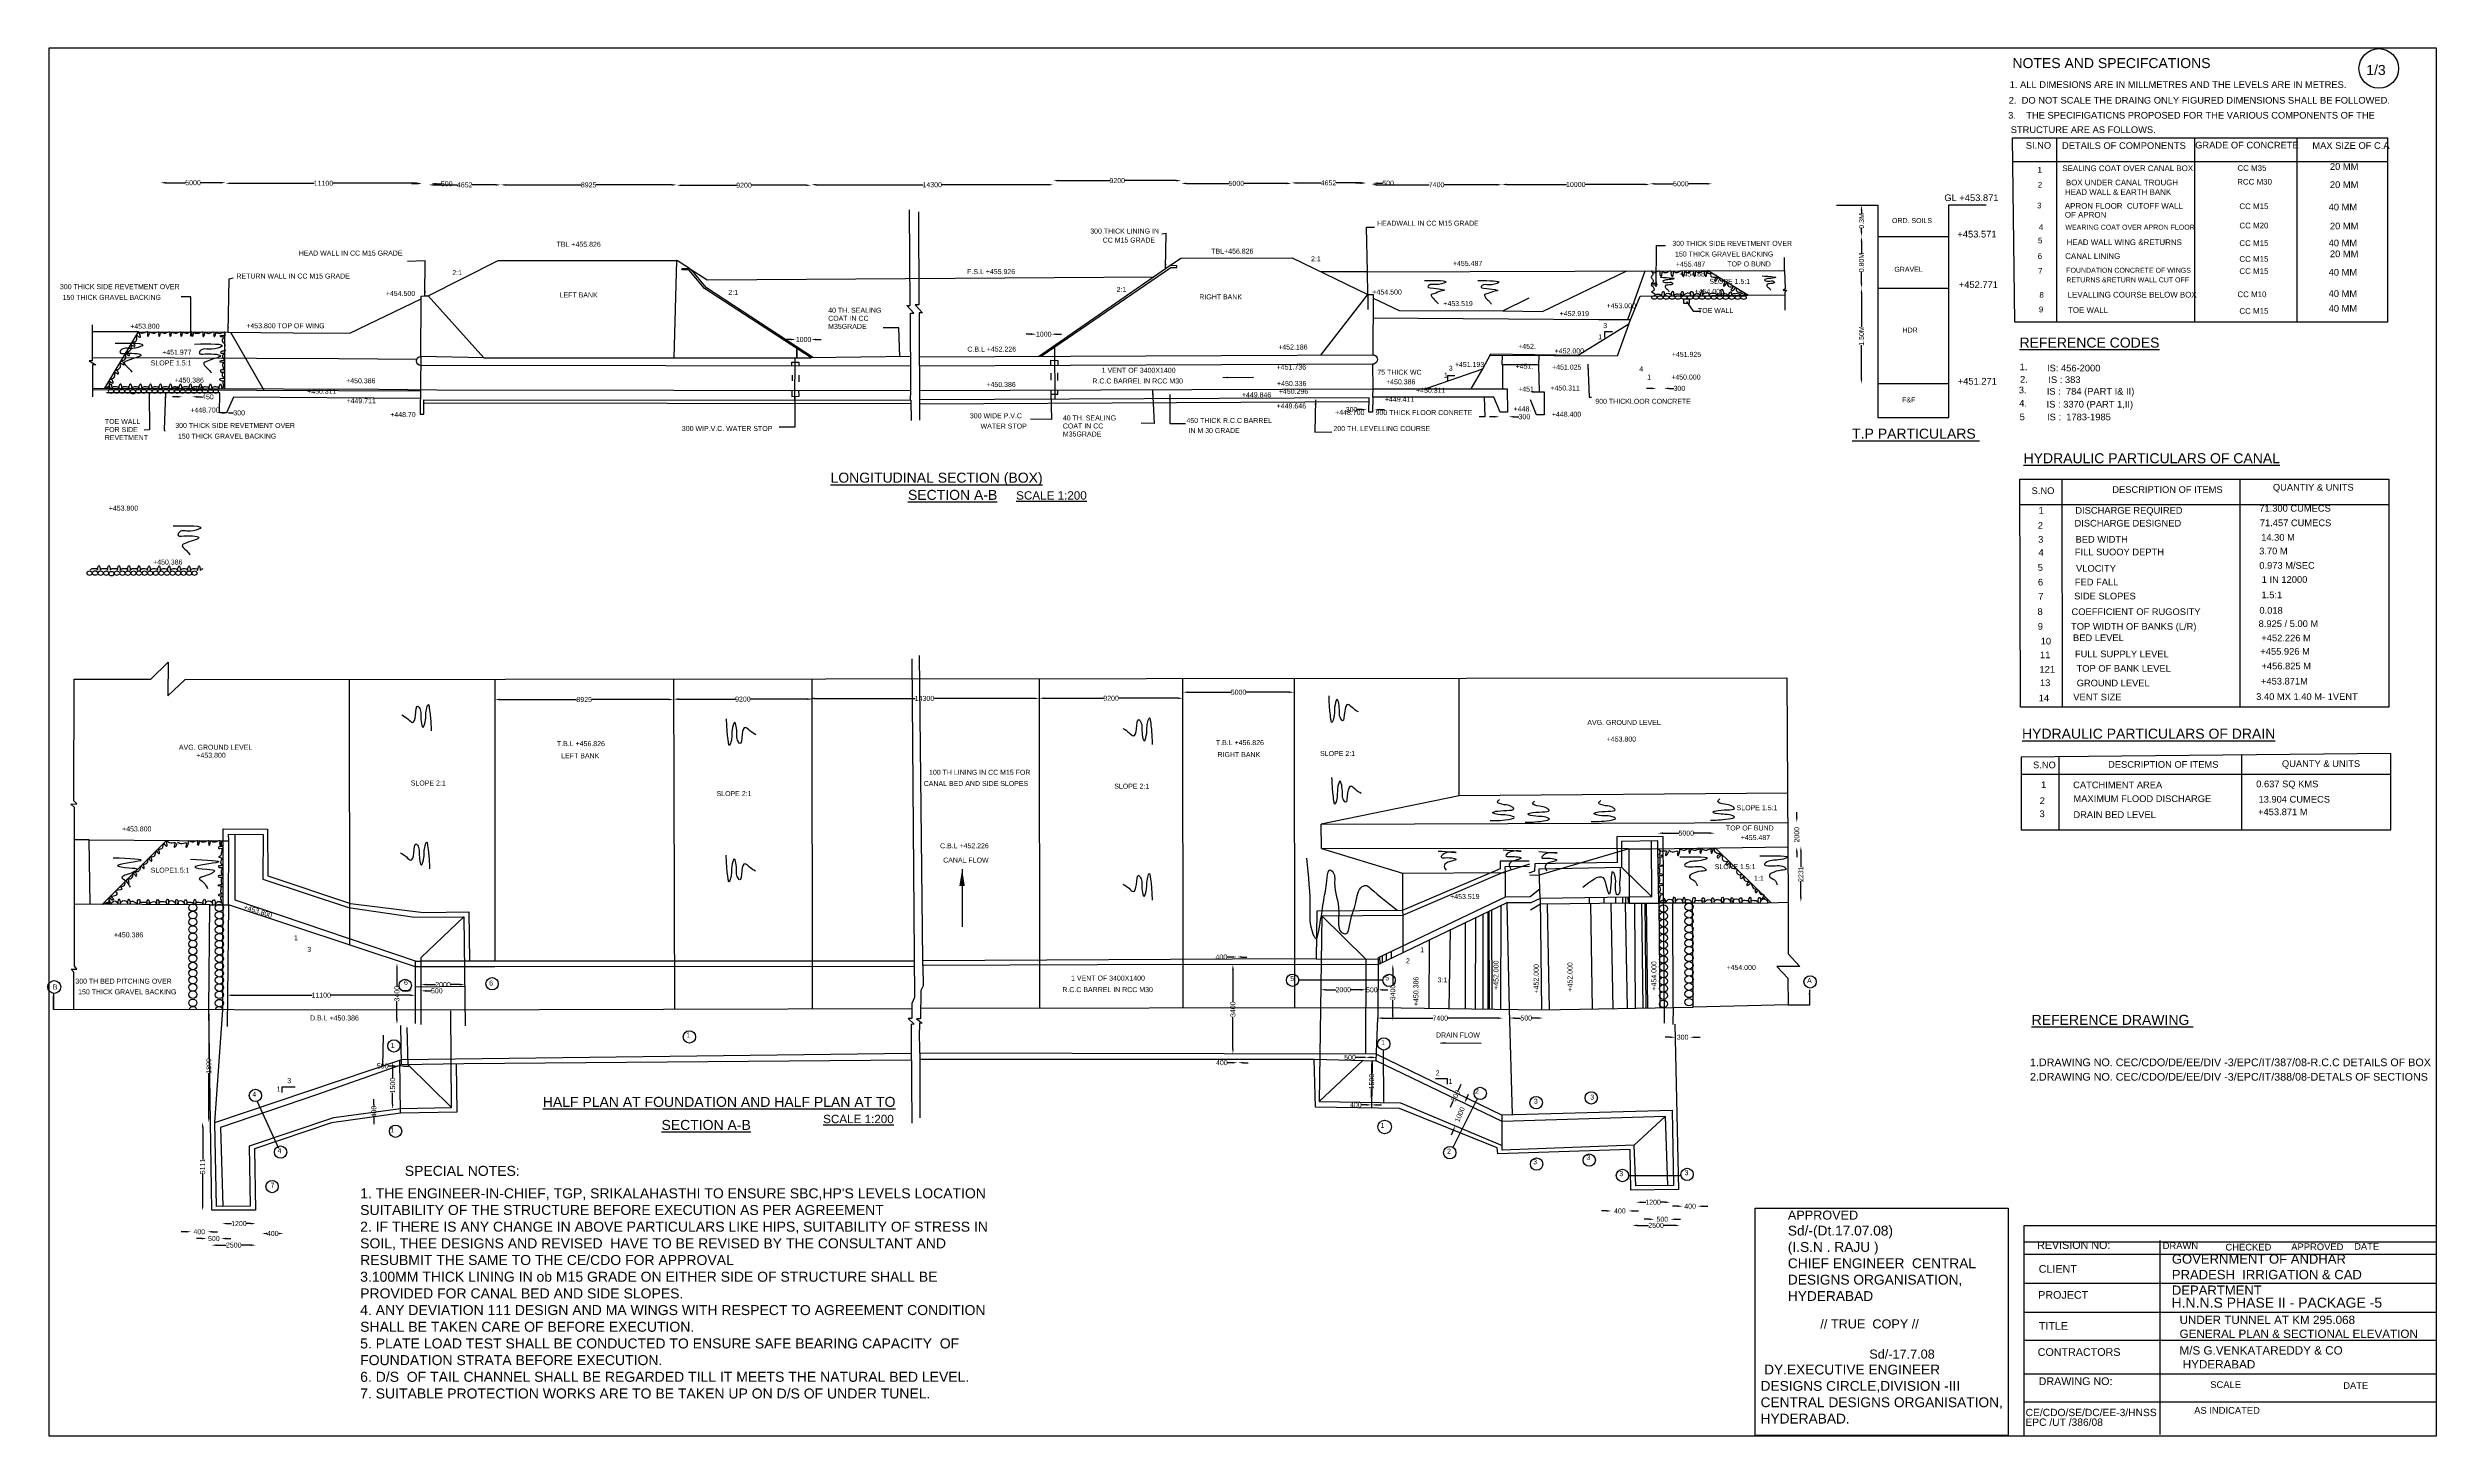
# Model space of a CAD drawing. Header units: millimetres. Extents: x 5124 to 2536808, y 2311 to 44358046.
# Drawn here: x 2529649 to 2536808, y 44353883 to 44358046 of the extents above.
import ezdxf

# ---------------------------------------------------------------- set-up
doc = ezdxf.new("R2010")
doc.units = ezdxf.units.MM
doc.header["$MEASUREMENT"] = 0
for name, color, linetype in [('DIMENSION', 7, 'Continuous'), ('DRAWING', 2, 'Continuous'), ('TEXT', 7, 'Continuous')]:
    doc.layers.add(name, color=color, linetype=linetype)
doc.styles.get("Standard").update_dxf_attribs({"font": 'arial.ttf', "height": 15})
doc.dimstyles.get("Standard").update_dxf_attribs({"dimtxt": 15, "dimasz": 15, "dimexe": 0.18, "dimexo": 0.0625, "dimgap": 0.09, "dimtad": 0, "dimdec": 0, "dimzin": 0, "dimdsep": 46, "dimtxsty": 'Standard', "dimcen": 0.09, "dimse1": 1, "dimse2": 1, "dimadec": 0, "dimazin": 0, "dimtfac": 1, "dimtdec": 0, "dimtofl": 0, "dimtmove": 0, "dimatfit": 3, "dimfxl": 1, "dimtolj": 1, "dimtzin": 0, "dimarcsym": 0})

# ---------------------------------------------------------------- blocks, each defined once
blk = doc.blocks.new('*D53')
at = {"layer": 'Defpoints', "color": 0, "transparency": 16777216}
for p in [(2529987.4, 44357638.4), (2530182.4, 44357641), (2530182.4, 44357635.5)]:
    blk.add_point(p, dxfattribs=at)
at = {"layer": 'DIMENSION', "color": 0, "lineweight": -2, "transparency": 16777216}
for p, q in [((2530002.4, 44357641), (2530062.4, 44357641)), ((2530167.4, 44357641), (2530107.4, 44357641))]:
    blk.add_line(p, q, dxfattribs=at)
at = {"layer": 'DIMENSION', "color": 0, "transparency": 16777216}
for points in [[(2530002.4, 44357643.5), (2530002.4, 44357638.5), (2529987.4, 44357641)], [(2530167.4, 44357643.5), (2530167.4, 44357638.5), (2530182.4, 44357641)]]:
    blk.add_solid(points, dxfattribs=at)
at = {"layer": 'DIMENSION', "color": 0, "transparency": 16777216, "insert": (2530084.9, 44357641), "char_height": 15, "attachment_point": 5}
blk.add_mtext('\\A1;5000', dxfattribs=at)
blk = doc.blocks.new('*D54')
at = {"layer": 'Defpoints', "color": 0, "transparency": 16777216}
for p in [(2530182.1, 44357641), (2530769.6, 44357639.3), (2530769.6, 44357629.4)]:
    blk.add_point(p, dxfattribs=at)
at = {"layer": 'DIMENSION', "color": 0, "lineweight": -2, "transparency": 16777216}
for p, q in [((2530197.1, 44357639.3), (2530448.2, 44357639.3)), ((2530754.6, 44357639.3), (2530503.4, 44357639.3))]:
    blk.add_line(p, q, dxfattribs=at)
at = {"layer": 'DIMENSION', "color": 0, "transparency": 16777216}
for points in [[(2530197.1, 44357641.8), (2530197.1, 44357636.8), (2530182.1, 44357639.3)], [(2530754.6, 44357641.8), (2530754.6, 44357636.8), (2530769.6, 44357639.3)]]:
    blk.add_solid(points, dxfattribs=at)
at = {"layer": 'DIMENSION', "color": 0, "transparency": 16777216, "insert": (2530475.8, 44357639.3), "char_height": 15, "attachment_point": 5}
blk.add_mtext('\\A1;11100', dxfattribs=at)
blk = doc.blocks.new('*D55')
at = {"layer": 'Defpoints', "color": 0, "transparency": 16777216}
for p in [(2530769.6, 44357639.3), (2530798.5, 44357638.1), (2530798.5, 44357638.1)]:
    blk.add_point(p, dxfattribs=at)
at = {"layer": 'DIMENSION', "color": 0, "lineweight": -2, "transparency": 16777216}
for p, q in [((2530754.6, 44357638.1), (2530739.6, 44357638.1)), ((2530813.5, 44357638.1), (2530828.5, 44357638.1))]:
    blk.add_line(p, q, dxfattribs=at)
at = {"layer": 'DIMENSION', "color": 0, "transparency": 16777216}
for points in [[(2530754.6, 44357640.6), (2530754.6, 44357635.6), (2530769.6, 44357638.1)], [(2530813.5, 44357640.6), (2530813.5, 44357635.6), (2530798.5, 44357638.1)]]:
    blk.add_solid(points, dxfattribs=at)
at = {"layer": 'DIMENSION', "color": 0, "transparency": 16777216, "insert": (2530845.1, 44357638.1), "char_height": 15, "attachment_point": 5}
blk.add_mtext('\\A1;500', dxfattribs=at)
blk = doc.blocks.new('*D56')
at = {"layer": 'Defpoints', "color": 0, "transparency": 16777216}
for p in [(2530791.6, 44357631), (2531006.6, 44357634.5), (2531006.6, 44357630.3)]:
    blk.add_point(p, dxfattribs=at)
at = {"layer": 'DIMENSION', "color": 0, "lineweight": -2, "transparency": 16777216}
for p, q in [((2530806.6, 44357634.5), (2530876.4, 44357634.5)), ((2530991.6, 44357634.5), (2530921.8, 44357634.5))]:
    blk.add_line(p, q, dxfattribs=at)
at = {"layer": 'DIMENSION', "color": 0, "transparency": 16777216}
for points in [[(2530806.6, 44357637), (2530806.6, 44357632), (2530791.6, 44357634.5)], [(2530991.6, 44357637), (2530991.6, 44357632), (2531006.6, 44357634.5)]]:
    blk.add_solid(points, dxfattribs=at)
at = {"layer": 'DIMENSION', "color": 0, "transparency": 16777216, "insert": (2530899.1, 44357634.5), "char_height": 15, "attachment_point": 5}
blk.add_mtext('\\A1;4652', dxfattribs=at)
blk = doc.blocks.new('*D57')
at = {"layer": 'Defpoints', "color": 0, "transparency": 16777216}
for p in [(2531006.6, 44357634.5), (2531534.3, 44357634.5), (2531534.3, 44357628)]:
    blk.add_point(p, dxfattribs=at)
at = {"layer": 'DIMENSION', "color": 0, "lineweight": -2, "transparency": 16777216}
for p, q in [((2531021.6, 44357634.5), (2531247.9, 44357634.5)), ((2531519.3, 44357634.5), (2531293, 44357634.5))]:
    blk.add_line(p, q, dxfattribs=at)
at = {"layer": 'DIMENSION', "color": 0, "transparency": 16777216}
for points in [[(2531021.6, 44357637), (2531021.6, 44357632), (2531006.6, 44357634.5)], [(2531519.3, 44357637), (2531519.3, 44357632), (2531534.3, 44357634.5)]]:
    blk.add_solid(points, dxfattribs=at)
at = {"layer": 'DIMENSION', "color": 0, "transparency": 16777216, "insert": (2531270.5, 44357634.5), "char_height": 15, "attachment_point": 5}
blk.add_mtext('\\A1;8925', dxfattribs=at)
blk = doc.blocks.new('*D58')
at = {"layer": 'Defpoints', "color": 0, "transparency": 16777216}
for p in [(2531534.3, 44357634.5), (2531937.6, 44357636.7), (2531937.6, 44357633.4)]:
    blk.add_point(p, dxfattribs=at)
at = {"layer": 'DIMENSION', "color": 0, "lineweight": -2, "transparency": 16777216}
for p, q in [((2531549.3, 44357633.4), (2531713.5, 44357633.4)), ((2531922.6, 44357633.4), (2531758.4, 44357633.4))]:
    blk.add_line(p, q, dxfattribs=at)
at = {"layer": 'DIMENSION', "color": 0, "transparency": 16777216}
for points in [[(2531549.3, 44357635.9), (2531549.3, 44357630.9), (2531534.3, 44357633.4)], [(2531922.6, 44357635.9), (2531922.6, 44357630.9), (2531937.6, 44357633.4)]]:
    blk.add_solid(points, dxfattribs=at)
at = {"layer": 'DIMENSION', "color": 0, "transparency": 16777216, "insert": (2531736, 44357633.4), "char_height": 15, "attachment_point": 5}
blk.add_mtext('\\A1;9200', dxfattribs=at)
blk = doc.blocks.new('*D59')
at = {"layer": 'Defpoints', "color": 0, "transparency": 16777216}
for p in [(2531937.6, 44357636.7), (2532662.8, 44357635), (2532662.8, 44357632)]:
    blk.add_point(p, dxfattribs=at)
at = {"layer": 'DIMENSION', "color": 0, "lineweight": -2, "transparency": 16777216}
for p, q in [((2531952.6, 44357635), (2532272.6, 44357635)), ((2532647.8, 44357635), (2532327.8, 44357635))]:
    blk.add_line(p, q, dxfattribs=at)
at = {"layer": 'DIMENSION', "color": 0, "transparency": 16777216}
for points in [[(2531952.6, 44357637.5), (2531952.6, 44357632.5), (2531937.6, 44357635)], [(2532647.8, 44357637.5), (2532647.8, 44357632.5), (2532662.8, 44357635)]]:
    blk.add_solid(points, dxfattribs=at)
at = {"layer": 'DIMENSION', "color": 0, "transparency": 16777216, "insert": (2532300.2, 44357635), "char_height": 15, "attachment_point": 5}
blk.add_mtext('\\A1;14300', dxfattribs=at)
blk = doc.blocks.new('*D60')
at = {"layer": 'Defpoints', "color": 0, "transparency": 16777216}
for p in [(2532662.8, 44357635), (2533046.5, 44357647.3), (2533046.5, 44357633.4)]:
    blk.add_point(p, dxfattribs=at)
at = {"layer": 'DIMENSION', "color": 0, "lineweight": -2, "transparency": 16777216}
for p, q in [((2532677.8, 44357647.3), (2532832.2, 44357647.3)), ((2533031.5, 44357647.3), (2532877.1, 44357647.3))]:
    blk.add_line(p, q, dxfattribs=at)
at = {"layer": 'DIMENSION', "color": 0, "transparency": 16777216}
for points in [[(2532677.8, 44357649.8), (2532677.8, 44357644.8), (2532662.8, 44357647.3)], [(2533031.5, 44357649.8), (2533031.5, 44357644.8), (2533046.5, 44357647.3)]]:
    blk.add_solid(points, dxfattribs=at)
at = {"layer": 'DIMENSION', "color": 0, "transparency": 16777216, "insert": (2532854.7, 44357647.3), "char_height": 15, "attachment_point": 5}
blk.add_mtext('\\A1;9200', dxfattribs=at)
blk = doc.blocks.new('*D61')
at = {"layer": 'Defpoints', "color": 0, "transparency": 16777216}
for p in [(2533046.5, 44357633.4), (2533376.9, 44357639), (2533376.9, 44357639)]:
    blk.add_point(p, dxfattribs=at)
at = {"layer": 'DIMENSION', "color": 0, "lineweight": -2, "transparency": 16777216}
for p, q in [((2533061.5, 44357639), (2533189.2, 44357639)), ((2533361.9, 44357639), (2533234.2, 44357639))]:
    blk.add_line(p, q, dxfattribs=at)
at = {"layer": 'DIMENSION', "color": 0, "transparency": 16777216}
for points in [[(2533061.5, 44357641.5), (2533061.5, 44357636.5), (2533046.5, 44357639)], [(2533361.9, 44357641.5), (2533361.9, 44357636.5), (2533376.9, 44357639)]]:
    blk.add_solid(points, dxfattribs=at)
at = {"layer": 'DIMENSION', "color": 0, "transparency": 16777216, "insert": (2533211.7, 44357639), "char_height": 15, "attachment_point": 5}
blk.add_mtext('\\A1;5000', dxfattribs=at)
blk = doc.blocks.new('*D62')
at = {"layer": 'Defpoints', "color": 0, "transparency": 16777216}
for p in [(2533376.9, 44357639), (2533598.8, 44357640.5), (2533598.8, 44357636)]:
    blk.add_point(p, dxfattribs=at)
at = {"layer": 'DIMENSION', "color": 0, "lineweight": -2, "transparency": 16777216}
for p, q in [((2533391.9, 44357640.5), (2533465.1, 44357640.5)), ((2533583.8, 44357640.5), (2533510.5, 44357640.5))]:
    blk.add_line(p, q, dxfattribs=at)
at = {"layer": 'DIMENSION', "color": 0, "transparency": 16777216}
for points in [[(2533391.9, 44357643), (2533391.9, 44357638), (2533376.9, 44357640.5)], [(2533583.8, 44357643), (2533583.8, 44357638), (2533598.8, 44357640.5)]]:
    blk.add_solid(points, dxfattribs=at)
at = {"layer": 'DIMENSION', "color": 0, "transparency": 16777216, "insert": (2533487.8, 44357640.5), "char_height": 15, "attachment_point": 5}
blk.add_mtext('\\A1;4652', dxfattribs=at)
blk = doc.blocks.new('*D63')
at = {"layer": 'Defpoints', "color": 0, "transparency": 16777216}
for p in [(2533598.8, 44357640.5), (2533620, 44357640), (2533620, 44357639.6)]:
    blk.add_point(p, dxfattribs=at)
at = {"layer": 'DIMENSION', "color": 0, "lineweight": -2, "transparency": 16777216}
for p, q in [((2533583.8, 44357639.6), (2533568.8, 44357639.6)), ((2533635, 44357639.6), (2533650, 44357639.6))]:
    blk.add_line(p, q, dxfattribs=at)
at = {"layer": 'DIMENSION', "color": 0, "transparency": 16777216}
for points in [[(2533583.8, 44357642.1), (2533583.8, 44357637.1), (2533598.8, 44357639.6)], [(2533635, 44357642.1), (2533635, 44357637.1), (2533620, 44357639.6)]]:
    blk.add_solid(points, dxfattribs=at)
at = {"layer": 'DIMENSION', "color": 0, "transparency": 16777216, "insert": (2533666.6, 44357639.6), "char_height": 15, "attachment_point": 5}
blk.add_mtext('\\A1;500', dxfattribs=at)
blk = doc.blocks.new('*D64')
at = {"layer": 'Defpoints', "color": 0, "transparency": 16777216}
for p in [(2533616.7, 44357635.5), (2534007.1, 44357634.9), (2534007.1, 44357634.9)]:
    blk.add_point(p, dxfattribs=at)
at = {"layer": 'DIMENSION', "color": 0, "lineweight": -2, "transparency": 16777216}
for p, q in [((2533631.7, 44357634.9), (2533789.5, 44357634.9)), ((2533992.1, 44357634.9), (2533834.3, 44357634.9))]:
    blk.add_line(p, q, dxfattribs=at)
at = {"layer": 'DIMENSION', "color": 0, "transparency": 16777216}
for points in [[(2533631.7, 44357637.4), (2533631.7, 44357632.4), (2533616.7, 44357634.9)], [(2533992.1, 44357637.4), (2533992.1, 44357632.4), (2534007.1, 44357634.9)]]:
    blk.add_solid(points, dxfattribs=at)
at = {"layer": 'DIMENSION', "color": 0, "transparency": 16777216, "insert": (2533811.9, 44357634.9), "char_height": 15, "attachment_point": 5}
blk.add_mtext('\\A1;7400', dxfattribs=at)
blk = doc.blocks.new('*D65')
at = {"layer": 'Defpoints', "color": 0, "transparency": 16777216}
for p in [(2534007.1, 44357634.9), (2534450.8, 44357635.7), (2534450.8, 44357635.7)]:
    blk.add_point(p, dxfattribs=at)
at = {"layer": 'DIMENSION', "color": 0, "lineweight": -2, "transparency": 16777216}
for p, q in [((2534022.1, 44357635.7), (2534201.4, 44357635.7)), ((2534435.8, 44357635.7), (2534256.5, 44357635.7))]:
    blk.add_line(p, q, dxfattribs=at)
at = {"layer": 'DIMENSION', "color": 0, "transparency": 16777216}
for points in [[(2534022.1, 44357638.2), (2534022.1, 44357633.2), (2534007.1, 44357635.7)], [(2534435.8, 44357638.2), (2534435.8, 44357633.2), (2534450.8, 44357635.7)]]:
    blk.add_solid(points, dxfattribs=at)
at = {"layer": 'DIMENSION', "color": 0, "transparency": 16777216, "insert": (2534228.9, 44357635.7), "char_height": 15, "attachment_point": 5}
blk.add_mtext('\\A1;10000', dxfattribs=at)
blk = doc.blocks.new('*D66')
at = {"layer": 'Defpoints', "color": 0, "transparency": 16777216}
for p in [(2534450.8, 44357635.7), (2534637, 44357637.8), (2534637, 44357637.8)]:
    blk.add_point(p, dxfattribs=at)
at = {"layer": 'DIMENSION', "color": 0, "lineweight": -2, "transparency": 16777216}
for p, q in [((2534465.8, 44357637.8), (2534521.5, 44357637.8)), ((2534622, 44357637.8), (2534566.4, 44357637.8))]:
    blk.add_line(p, q, dxfattribs=at)
at = {"layer": 'DIMENSION', "color": 0, "transparency": 16777216}
for points in [[(2534465.8, 44357640.3), (2534465.8, 44357635.3), (2534450.8, 44357637.8)], [(2534622, 44357640.3), (2534622, 44357635.3), (2534637, 44357637.8)]]:
    blk.add_solid(points, dxfattribs=at)
at = {"layer": 'DIMENSION', "color": 0, "transparency": 16777216, "insert": (2534543.9, 44357637.8), "char_height": 15, "attachment_point": 5}
blk.add_mtext('\\A1;5000', dxfattribs=at)
blk = doc.blocks.new('*D67')
at = {"layer": 'Defpoints', "color": 0, "transparency": 16777216}
for p in [(2533999.9, 44356937.7), (2534028.2, 44356939.4), (2534028.2, 44356936.3)]:
    blk.add_point(p, dxfattribs=at)
at = {"layer": 'DIMENSION', "color": 0, "lineweight": -2, "transparency": 16777216}
for p, q in [((2533984.9, 44356939.4), (2533969.9, 44356939.4)), ((2534043.2, 44356939.4), (2534058.2, 44356939.4))]:
    blk.add_line(p, q, dxfattribs=at)
at = {"layer": 'DIMENSION', "color": 0, "transparency": 16777216}
for points in [[(2533984.9, 44356941.9), (2533984.9, 44356936.9), (2533999.9, 44356939.4)], [(2534043.2, 44356941.9), (2534043.2, 44356936.9), (2534028.2, 44356939.4)]]:
    blk.add_solid(points, dxfattribs=at)
at = {"layer": 'DIMENSION', "color": 0, "transparency": 16777216, "insert": (2534074.9, 44356939.4), "char_height": 15, "attachment_point": 5}
blk.add_mtext('\\A1;300', dxfattribs=at)
blk = doc.blocks.new('*D68')
at = {"layer": 'Defpoints', "color": 0, "transparency": 16777216}
for p in [(2533603.5, 44356960.8), (2533603.5, 44356940.3), (2533625.8, 44356941.2)]:
    blk.add_point(p, dxfattribs=at)
at = {"layer": 'DIMENSION', "color": 0, "lineweight": -2, "transparency": 16777216}
for p, q in [((2533588.5, 44356960.8), (2533573.5, 44356960.8)), ((2533640.8, 44356960.8), (2533655.8, 44356960.8))]:
    blk.add_line(p, q, dxfattribs=at)
at = {"layer": 'DIMENSION', "color": 0, "transparency": 16777216}
for points in [[(2533588.5, 44356963.3), (2533588.5, 44356958.3), (2533603.5, 44356960.8)], [(2533640.8, 44356963.3), (2533640.8, 44356958.3), (2533625.8, 44356960.8)]]:
    blk.add_solid(points, dxfattribs=at)
at = {"layer": 'DIMENSION', "color": 0, "transparency": 16777216, "insert": (2533556.9, 44356960.8), "char_height": 15, "attachment_point": 5}
blk.add_mtext('\\A1;300', dxfattribs=at)
blk = doc.blocks.new('*D69')
at = {"layer": 'Defpoints', "color": 0, "transparency": 16777216}
for p in [(2531891.7, 44357169.7), (2531937.5, 44357170.9), (2531937.5, 44357168.5)]:
    blk.add_point(p, dxfattribs=at)
at = {"layer": 'DIMENSION', "color": 0, "lineweight": -2, "transparency": 16777216}
for p, q in [((2531876.7, 44357170.9), (2531861.7, 44357170.9)), ((2531952.5, 44357170.9), (2531967.5, 44357170.9))]:
    blk.add_line(p, q, dxfattribs=at)
at = {"layer": 'DIMENSION', "color": 0, "transparency": 16777216}
for points in [[(2531876.7, 44357173.4), (2531876.7, 44357168.4), (2531891.7, 44357170.9)], [(2531952.5, 44357173.4), (2531952.5, 44357168.4), (2531937.5, 44357170.9)]]:
    blk.add_solid(points, dxfattribs=at)
at = {"layer": 'DIMENSION', "color": 0, "transparency": 16777216, "insert": (2531914.6, 44357170.9), "char_height": 15, "attachment_point": 5}
blk.add_mtext('\\A1;1000', dxfattribs=at)
blk = doc.blocks.new('*D70')
at = {"layer": 'Defpoints', "color": 0, "transparency": 16777216}
for p in [(2530160.1, 44356950.4), (2530191.4, 44356951.1), (2530191.4, 44356951.1)]:
    blk.add_point(p, dxfattribs=at)
at = {"layer": 'DIMENSION', "color": 0, "lineweight": -2, "transparency": 16777216}
for p, q in [((2530175.1, 44356951.1), (2530176.4, 44356951.1)), ((2530191.4, 44356951.1), (2530206.4, 44356951.1))]:
    blk.add_line(p, q, dxfattribs=at)
at = {"layer": 'DIMENSION', "color": 0, "transparency": 16777216}
for points in [[(2530175.1, 44356953.6), (2530175.1, 44356948.6), (2530160.1, 44356951.1)], [(2530176.4, 44356953.6), (2530176.4, 44356948.6), (2530191.4, 44356951.1)]]:
    blk.add_solid(points, dxfattribs=at)
at = {"layer": 'DIMENSION', "color": 0, "transparency": 16777216, "insert": (2530223.1, 44356951.1), "char_height": 15, "attachment_point": 5}
blk.add_mtext('\\A1;300', dxfattribs=at)
blk = doc.blocks.new('*D71')
at = {"layer": 'Defpoints', "color": 0, "transparency": 16777216}
for p in [(2530053.1, 44356996.2), (2530082.6, 44356999.2), (2530082.6, 44356998.4)]:
    blk.add_point(p, dxfattribs=at)
at = {"layer": 'DIMENSION', "color": 0, "lineweight": -2, "transparency": 16777216}
for p, q in [((2530038.1, 44356999.2), (2530023.1, 44356999.2)), ((2530097.6, 44356999.2), (2530112.6, 44356999.2))]:
    blk.add_line(p, q, dxfattribs=at)
at = {"layer": 'DIMENSION', "color": 0, "transparency": 16777216}
for points in [[(2530038.1, 44357001.7), (2530038.1, 44356996.7), (2530053.1, 44356999.2)], [(2530097.6, 44357001.7), (2530097.6, 44356996.7), (2530082.6, 44356999.2)]]:
    blk.add_solid(points, dxfattribs=at)
at = {"layer": 'DIMENSION', "color": 0, "transparency": 16777216, "insert": (2530129.5, 44356999.2), "char_height": 15, "attachment_point": 5}
blk.add_mtext('\\A1;450', dxfattribs=at)
blk = doc.blocks.new('*D72')
at = {"layer": 'Defpoints', "color": 0, "transparency": 16777216}
for p in [(2530053.1, 44356996.2), (2530053.2, 44357024), (2530053.2, 44357024)]:
    blk.add_point(p, dxfattribs=at)
at = {"layer": 'DIMENSION', "color": 0, "lineweight": -2, "transparency": 16777216}
for p, q in [((2530038.1, 44357024), (2530023.1, 44357024)), ((2530068.2, 44357024), (2530083.2, 44357024))]:
    blk.add_line(p, q, dxfattribs=at)
at = {"layer": 'DIMENSION', "color": 0, "transparency": 16777216}
for points in [[(2530038.1, 44357026.5), (2530038.1, 44357021.5), (2530053.1, 44357024)], [(2530068.2, 44357026.5), (2530068.2, 44357021.5), (2530053.2, 44357024)]]:
    blk.add_solid(points, dxfattribs=at)
at = {"layer": 'DIMENSION', "color": 0, "transparency": 16777216, "insert": (2530099.9, 44357024), "char_height": 15, "attachment_point": 5}
blk.add_mtext('\\A1;600', dxfattribs=at)
blk = doc.blocks.new('*D73')
at = {"layer": 'Defpoints', "color": 0, "transparency": 16777216}
for p in [(2530750.4, 44355205.2), (2530187.7, 44355190.4), (2530750.4, 44355189.2)]:
    blk.add_point(p, dxfattribs=at)
at = {"layer": 'DIMENSION', "color": 0, "lineweight": -2, "transparency": 16777216}
for p, q in [((2530202.7, 44355205.2), (2530441.4, 44355205.2)), ((2530735.4, 44355205.2), (2530496.6, 44355205.2))]:
    blk.add_line(p, q, dxfattribs=at)
at = {"layer": 'DIMENSION', "color": 0, "transparency": 16777216}
for points in [[(2530202.7, 44355207.7), (2530202.7, 44355202.7), (2530187.7, 44355205.2)], [(2530735.4, 44355207.7), (2530735.4, 44355202.7), (2530750.4, 44355205.2)]]:
    blk.add_solid(points, dxfattribs=at)
at = {"layer": 'DIMENSION', "color": 0, "transparency": 16777216, "insert": (2530469, 44355205.2), "char_height": 15, "attachment_point": 5}
blk.add_mtext('\\A1;11100', dxfattribs=at)
blk = doc.blocks.new('*D74')
at = {"layer": 'Defpoints', "color": 0, "transparency": 16777216}
for p in [(2530693.7, 44355301.1), (2530696, 44355301.1), (2530693.7, 44355118.6)]:
    blk.add_point(p, dxfattribs=at)
at = {"layer": 'DIMENSION', "color": 0, "lineweight": -2, "transparency": 16777216}
for p, q in [((2530696, 44355286.1), (2530696, 44355232.3)), ((2530696, 44355133.6), (2530696, 44355187.4))]:
    blk.add_line(p, q, dxfattribs=at)
at = {"layer": 'DIMENSION', "color": 0, "transparency": 16777216}
for points in [[(2530693.5, 44355286.1), (2530698.5, 44355286.1), (2530696, 44355301.1)], [(2530693.5, 44355133.6), (2530698.5, 44355133.6), (2530696, 44355118.6)]]:
    blk.add_solid(points, dxfattribs=at)
at = {"layer": 'DIMENSION', "color": 0, "transparency": 16777216, "insert": (2530696, 44355209.8), "char_height": 15, "attachment_point": 5, "rotation": 90}
blk.add_mtext('\\A1;3400', dxfattribs=at)
blk = doc.blocks.new('*D75')
at = {"layer": 'Defpoints', "color": 0, "transparency": 16777216}
for p in [(2530741.1, 44355235.4), (2530768.8, 44355235.5), (2530768.8, 44355218.3)]:
    blk.add_point(p, dxfattribs=at)
at = {"layer": 'DIMENSION', "color": 0, "lineweight": -2, "transparency": 16777216}
for p, q in [((2530726.1, 44355218.3), (2530711.1, 44355218.3)), ((2530783.8, 44355218.3), (2530798.8, 44355218.3))]:
    blk.add_line(p, q, dxfattribs=at)
at = {"layer": 'DIMENSION', "color": 0, "transparency": 16777216}
for points in [[(2530726.1, 44355220.8), (2530726.1, 44355215.8), (2530741.1, 44355218.3)], [(2530783.8, 44355220.8), (2530783.8, 44355215.8), (2530768.8, 44355218.3)]]:
    blk.add_solid(points, dxfattribs=at)
at = {"layer": 'DIMENSION', "color": 0, "transparency": 16777216, "insert": (2530815.4, 44355218.3), "char_height": 15, "attachment_point": 5}
blk.add_mtext('\\A1;500', dxfattribs=at)
blk = doc.blocks.new('*D76')
at = {"layer": 'Defpoints', "color": 0, "transparency": 16777216}
for p in [(2530768.8, 44355235.5), (2530899.2, 44355237.1), (2530899.2, 44355237.1)]:
    blk.add_point(p, dxfattribs=at)
at = {"layer": 'DIMENSION', "color": 0, "lineweight": -2, "transparency": 16777216}
for p, q in [((2530783.8, 44355237.1), (2530811.4, 44355237.1)), ((2530884.2, 44355237.1), (2530856.6, 44355237.1))]:
    blk.add_line(p, q, dxfattribs=at)
at = {"layer": 'DIMENSION', "color": 0, "transparency": 16777216}
for points in [[(2530783.8, 44355239.6), (2530783.8, 44355234.6), (2530768.8, 44355237.1)], [(2530884.2, 44355239.6), (2530884.2, 44355234.6), (2530899.2, 44355237.1)]]:
    blk.add_solid(points, dxfattribs=at)
at = {"layer": 'DIMENSION', "color": 0, "transparency": 16777216, "insert": (2530834, 44355237.1), "char_height": 15, "attachment_point": 5}
blk.add_mtext('\\A1;2000', dxfattribs=at)
blk = doc.blocks.new('*D77')
at = {"layer": 'Defpoints', "color": 0, "transparency": 16777216}
for p in [(2530699.9, 44354993), (2530699.9, 44354993), (2530702, 44355015.9)]:
    blk.add_point(p, dxfattribs=at)
at = {"layer": 'DIMENSION', "color": 0, "lineweight": -2, "transparency": 16777216}
for p, q in [((2530684.9, 44354993), (2530669.9, 44354993)), ((2530717, 44354993), (2530732, 44354993))]:
    blk.add_line(p, q, dxfattribs=at)
at = {"layer": 'DIMENSION', "color": 0, "transparency": 16777216}
for points in [[(2530684.9, 44354995.5), (2530684.9, 44354990.5), (2530699.9, 44354993)], [(2530717, 44354995.5), (2530717, 44354990.5), (2530702, 44354993)]]:
    blk.add_solid(points, dxfattribs=at)
at = {"layer": 'DIMENSION', "color": 0, "transparency": 16777216, "insert": (2530653.3, 44354993), "char_height": 15, "attachment_point": 5}
blk.add_mtext('\\A1;500', dxfattribs=at)
blk = doc.blocks.new('*D78')
at = {"layer": 'Defpoints', "color": 0, "transparency": 16777216}
for p in [(2530688.8, 44355005.3), (2530683.1, 44354863.6), (2530689.9, 44354863.6)]:
    blk.add_point(p, dxfattribs=at)
at = {"layer": 'DIMENSION', "color": 0, "lineweight": -2, "transparency": 16777216}
for p, q in [((2530683.1, 44354990.3), (2530683.1, 44354956.2)), ((2530683.1, 44354878.6), (2530683.1, 44354912.7))]:
    blk.add_line(p, q, dxfattribs=at)
at = {"layer": 'DIMENSION', "color": 0, "transparency": 16777216}
for points in [[(2530680.6, 44354990.3), (2530685.6, 44354990.3), (2530683.1, 44355005.3)], [(2530680.6, 44354878.6), (2530685.6, 44354878.6), (2530683.1, 44354863.6)]]:
    blk.add_solid(points, dxfattribs=at)
at = {"layer": 'DIMENSION', "color": 0, "transparency": 16777216, "insert": (2530683.1, 44354934.5), "char_height": 15, "attachment_point": 5, "rotation": 90}
blk.add_mtext('\\A1;1500', dxfattribs=at)
blk = doc.blocks.new('*D79')
at = {"layer": 'Defpoints', "color": 0, "transparency": 16777216}
for p in [(2530627, 44354849), (2530683.1, 44354863.6), (2530685.2, 44354849)]:
    blk.add_point(p, dxfattribs=at)
at = {"layer": 'DIMENSION', "color": 0, "lineweight": -2, "transparency": 16777216}
for p, q in [((2530627, 44354878.6), (2530627, 44354893.6)), ((2530627, 44354834), (2530627, 44354819))]:
    blk.add_line(p, q, dxfattribs=at)
at = {"layer": 'DIMENSION', "color": 0, "transparency": 16777216}
for points in [[(2530624.5, 44354878.6), (2530629.5, 44354878.6), (2530627, 44354863.6)], [(2530624.5, 44354834), (2530629.5, 44354834), (2530627, 44354849)]]:
    blk.add_solid(points, dxfattribs=at)
at = {"layer": 'DIMENSION', "color": 0, "transparency": 16777216, "insert": (2530627, 44354856.3), "char_height": 15, "attachment_point": 5, "rotation": 90}
blk.add_mtext('\\A1;400', dxfattribs=at)
blk = doc.blocks.new('*D80')
at = {"layer": 'Defpoints', "color": 0, "transparency": 16777216}
for p in [(2530291.3, 44354488.6), (2530356, 44354490.8), (2530356, 44354490.8)]:
    blk.add_point(p, dxfattribs=at)
at = {"layer": 'DIMENSION', "color": 0, "lineweight": -2, "transparency": 16777216}
for p, q in [((2530306.3, 44354490.8), (2530306.7, 44354490.8)), ((2530341, 44354490.8), (2530340.6, 44354490.8))]:
    blk.add_line(p, q, dxfattribs=at)
at = {"layer": 'DIMENSION', "color": 0, "transparency": 16777216}
for points in [[(2530306.3, 44354493.3), (2530306.3, 44354488.3), (2530291.3, 44354490.8)], [(2530341, 44354493.3), (2530341, 44354488.3), (2530356, 44354490.8)]]:
    blk.add_solid(points, dxfattribs=at)
at = {"layer": 'DIMENSION', "color": 0, "transparency": 16777216, "insert": (2530323.7, 44354490.8), "char_height": 15, "attachment_point": 5}
blk.add_mtext('\\A1;400', dxfattribs=at)
blk = doc.blocks.new('*D81')
at = {"layer": 'Defpoints', "color": 0, "transparency": 16777216}
for p in [(2530172.1, 44354518.9), (2530272.4, 44354520.6), (2530272.4, 44354519.1)]:
    blk.add_point(p, dxfattribs=at)
at = {"layer": 'DIMENSION', "color": 0, "lineweight": -2, "transparency": 16777216}
for p, q in [((2530187.1, 44354520.6), (2530200.5, 44354520.6)), ((2530257.4, 44354520.6), (2530244, 44354520.6))]:
    blk.add_line(p, q, dxfattribs=at)
at = {"layer": 'DIMENSION', "color": 0, "transparency": 16777216}
for points in [[(2530187.1, 44354523.1), (2530187.1, 44354518.1), (2530172.1, 44354520.6)], [(2530257.4, 44354523.1), (2530257.4, 44354518.1), (2530272.4, 44354520.6)]]:
    blk.add_solid(points, dxfattribs=at)
at = {"layer": 'DIMENSION', "color": 0, "transparency": 16777216, "insert": (2530222.3, 44354520.6), "char_height": 15, "attachment_point": 5}
blk.add_mtext('\\A1;1200', dxfattribs=at)
blk = doc.blocks.new('*D82')
at = {"layer": 'Defpoints', "color": 0, "transparency": 16777216}
for p in [(2530125.7, 44354474.7), (2530168.6, 44354475.8), (2530168.6, 44354475.8)]:
    blk.add_point(p, dxfattribs=at)
at = {"layer": 'DIMENSION', "color": 0, "lineweight": -2, "transparency": 16777216}
for p, q in [((2530110.7, 44354475.8), (2530095.7, 44354475.8)), ((2530183.6, 44354475.8), (2530198.6, 44354475.8))]:
    blk.add_line(p, q, dxfattribs=at)
at = {"layer": 'DIMENSION', "color": 0, "transparency": 16777216}
for points in [[(2530110.7, 44354478.3), (2530110.7, 44354473.3), (2530125.7, 44354475.8)], [(2530183.6, 44354478.3), (2530183.6, 44354473.3), (2530168.6, 44354475.8)]]:
    blk.add_solid(points, dxfattribs=at)
at = {"layer": 'DIMENSION', "color": 0, "transparency": 16777216, "insert": (2530147.1, 44354475.8), "char_height": 15, "attachment_point": 5}
blk.add_mtext('\\A1;500', dxfattribs=at)
blk = doc.blocks.new('*D83')
at = {"layer": 'Defpoints', "color": 0, "transparency": 16777216}
for p in [(2530079.2, 44354493.9), (2530127.8, 44354496.1), (2530127.8, 44354495.6)]:
    blk.add_point(p, dxfattribs=at)
at = {"layer": 'DIMENSION', "color": 0, "lineweight": -2, "transparency": 16777216}
for p, q in [((2530064.2, 44354496.1), (2530049.2, 44354496.1)), ((2530142.8, 44354496.1), (2530157.8, 44354496.1))]:
    blk.add_line(p, q, dxfattribs=at)
at = {"layer": 'DIMENSION', "color": 0, "transparency": 16777216}
for points in [[(2530064.2, 44354498.6), (2530064.2, 44354493.6), (2530079.2, 44354496.1)], [(2530142.8, 44354498.6), (2530142.8, 44354493.6), (2530127.8, 44354496.1)]]:
    blk.add_solid(points, dxfattribs=at)
at = {"layer": 'DIMENSION', "color": 0, "transparency": 16777216, "insert": (2530103.5, 44354496.1), "char_height": 15, "attachment_point": 5}
blk.add_mtext('\\A1;400', dxfattribs=at)
blk = doc.blocks.new('*D84')
at = {"layer": 'Defpoints', "color": 0, "transparency": 16777216}
for p in [(2530140.8, 44354457), (2530272.8, 44354458.6), (2530272.8, 44354456)]:
    blk.add_point(p, dxfattribs=at)
at = {"layer": 'DIMENSION', "color": 0, "lineweight": -2, "transparency": 16777216}
for p, q in [((2530155.8, 44354456), (2530184.2, 44354456)), ((2530257.8, 44354456), (2530229.4, 44354456))]:
    blk.add_line(p, q, dxfattribs=at)
at = {"layer": 'DIMENSION', "color": 0, "transparency": 16777216}
for points in [[(2530155.8, 44354458.5), (2530155.8, 44354453.5), (2530140.8, 44354456)], [(2530257.8, 44354458.5), (2530257.8, 44354453.5), (2530272.8, 44354456)]]:
    blk.add_solid(points, dxfattribs=at)
at = {"layer": 'DIMENSION', "color": 0, "transparency": 16777216, "insert": (2530206.8, 44354456), "char_height": 15, "attachment_point": 5}
blk.add_mtext('\\A1;2500', dxfattribs=at)
blk = doc.blocks.new('*D85')
at = {"layer": 'Defpoints', "color": 0, "transparency": 16777216}
for p in [(2530101.5, 44354824.5), (2530113.7, 44354824.5), (2530103.6, 44354559.1)]:
    blk.add_point(p, dxfattribs=at)
at = {"layer": 'DIMENSION', "color": 0, "lineweight": -2, "transparency": 16777216}
for p, q in [((2530113.7, 44354809.5), (2530113.7, 44354712.9)), ((2530113.7, 44354574.1), (2530113.7, 44354670.8))]:
    blk.add_line(p, q, dxfattribs=at)
at = {"layer": 'DIMENSION', "color": 0, "transparency": 16777216}
for points in [[(2530111.2, 44354809.5), (2530116.2, 44354809.5), (2530113.7, 44354824.5)], [(2530111.2, 44354574.1), (2530116.2, 44354574.1), (2530113.7, 44354559.1)]]:
    blk.add_solid(points, dxfattribs=at)
at = {"layer": 'DIMENSION', "color": 0, "transparency": 16777216, "insert": (2530113.7, 44354691.8), "char_height": 15, "attachment_point": 5, "rotation": 90}
blk.add_mtext('\\A1;5111', dxfattribs=at)
blk = doc.blocks.new('*D86')
at = {"layer": 'Defpoints', "color": 0, "transparency": 16777216}
for p in [(2530104.9, 44355161.7), (2530132, 44355161.7), (2530113.7, 44354824.5)]:
    blk.add_point(p, dxfattribs=at)
at = {"layer": 'DIMENSION', "color": 0, "lineweight": -2, "transparency": 16777216}
for p, q in [((2530132, 44355146.7), (2530132, 44355014.9)), ((2530132, 44354839.5), (2530132, 44354971.3))]:
    blk.add_line(p, q, dxfattribs=at)
at = {"layer": 'DIMENSION', "color": 0, "transparency": 16777216}
for points in [[(2530129.5, 44355146.7), (2530134.5, 44355146.7), (2530132, 44355161.7)], [(2530129.5, 44354839.5), (2530134.5, 44354839.5), (2530132, 44354824.5)]]:
    blk.add_solid(points, dxfattribs=at)
at = {"layer": 'DIMENSION', "color": 0, "transparency": 16777216, "insert": (2530132, 44354993.1), "char_height": 15, "attachment_point": 5, "rotation": 90}
blk.add_mtext('\\A1;1800', dxfattribs=at)
blk = doc.blocks.new('*D87')
at = {"layer": 'Defpoints', "color": 0, "transparency": 16777216}
for p in [(2533215.1, 44355003), (2533215.1, 44355003), (2533217.4, 44355031.6)]:
    blk.add_point(p, dxfattribs=at)
at = {"layer": 'DIMENSION', "color": 0, "lineweight": -2, "transparency": 16777216}
for p, q in [((2533200.1, 44355003), (2533185.1, 44355003)), ((2533232.4, 44355003), (2533247.4, 44355003))]:
    blk.add_line(p, q, dxfattribs=at)
at = {"layer": 'DIMENSION', "color": 0, "transparency": 16777216}
for points in [[(2533200.1, 44355005.5), (2533200.1, 44355000.5), (2533215.1, 44355003)], [(2533232.4, 44355005.5), (2533232.4, 44355000.5), (2533217.4, 44355003)]]:
    blk.add_solid(points, dxfattribs=at)
at = {"layer": 'DIMENSION', "color": 0, "transparency": 16777216, "insert": (2533168.2, 44355003), "char_height": 15, "attachment_point": 5}
blk.add_mtext('\\A1;400', dxfattribs=at)
blk = doc.blocks.new('*D88')
at = {"layer": 'Defpoints', "color": 0, "transparency": 16777216}
for p in [(2533201.3, 44355297), (2533218.6, 44355297), (2533218, 44355029.4)]:
    blk.add_point(p, dxfattribs=at)
at = {"layer": 'DIMENSION', "color": 0, "lineweight": -2, "transparency": 16777216}
for p, q in [((2533201.3, 44355282), (2533201.3, 44355185.7)), ((2533201.3, 44355044.4), (2533201.3, 44355140.8))]:
    blk.add_line(p, q, dxfattribs=at)
at = {"layer": 'DIMENSION', "color": 0, "transparency": 16777216}
for points in [[(2533198.8, 44355282), (2533203.8, 44355282), (2533201.3, 44355297)], [(2533198.8, 44355044.4), (2533203.8, 44355044.4), (2533201.3, 44355029.4)]]:
    blk.add_solid(points, dxfattribs=at)
at = {"layer": 'DIMENSION', "color": 0, "transparency": 16777216, "insert": (2533201.3, 44355163.2), "char_height": 15, "attachment_point": 5, "rotation": 90}
blk.add_mtext('\\A1;3400', dxfattribs=at)
blk = doc.blocks.new('*D89')
at = {"layer": 'Defpoints', "color": 0, "transparency": 16777216}
for p in [(2533213.5, 44355319.8), (2533213.5, 44355316.2), (2533213.5, 44355297)]:
    blk.add_point(p, dxfattribs=at)
at = {"layer": 'DIMENSION', "color": 0, "lineweight": -2, "transparency": 16777216}
for p, q in [((2533198.5, 44355319.8), (2533183.5, 44355319.8)), ((2533228.5, 44355319.8), (2533243.5, 44355319.8))]:
    blk.add_line(p, q, dxfattribs=at)
at = {"layer": 'DIMENSION', "color": 0, "transparency": 16777216}
for points in [[(2533198.5, 44355322.3), (2533198.5, 44355317.3), (2533213.5, 44355319.8)], [(2533228.5, 44355322.3), (2533228.5, 44355317.3), (2533213.5, 44355319.8)]]:
    blk.add_solid(points, dxfattribs=at)
at = {"layer": 'DIMENSION', "color": 0, "transparency": 16777216, "insert": (2533166.6, 44355319.8), "char_height": 15, "attachment_point": 5}
blk.add_mtext('\\A1;400', dxfattribs=at)
blk = doc.blocks.new('*D90')
at = {"layer": 'Defpoints', "color": 0, "transparency": 16777216}
for p in [(2533464.7, 44355222), (2533599.5, 44355221.7), (2533599.5, 44355221.7)]:
    blk.add_point(p, dxfattribs=at)
at = {"layer": 'DIMENSION', "color": 0, "lineweight": -2, "transparency": 16777216}
for p, q in [((2533479.7, 44355221.7), (2533509.5, 44355221.7)), ((2533584.5, 44355221.7), (2533554.7, 44355221.7))]:
    blk.add_line(p, q, dxfattribs=at)
at = {"layer": 'DIMENSION', "color": 0, "transparency": 16777216}
for points in [[(2533479.7, 44355224.2), (2533479.7, 44355219.2), (2533464.7, 44355221.7)], [(2533584.5, 44355224.2), (2533584.5, 44355219.2), (2533599.5, 44355221.7)]]:
    blk.add_solid(points, dxfattribs=at)
at = {"layer": 'DIMENSION', "color": 0, "transparency": 16777216, "insert": (2533532.1, 44355221.7), "char_height": 15, "attachment_point": 5}
blk.add_mtext('\\A1;2000', dxfattribs=at)
blk = doc.blocks.new('*D91')
at = {"layer": 'Defpoints', "color": 0, "transparency": 16777216}
for p in [(2533599.5, 44355221.7), (2533635.9, 44355221.4), (2533635.9, 44355221.4)]:
    blk.add_point(p, dxfattribs=at)
at = {"layer": 'DIMENSION', "color": 0, "lineweight": -2, "transparency": 16777216}
for p, q in [((2533584.5, 44355221.4), (2533569.5, 44355221.4)), ((2533650.9, 44355221.4), (2533665.9, 44355221.4))]:
    blk.add_line(p, q, dxfattribs=at)
at = {"layer": 'DIMENSION', "color": 0, "transparency": 16777216}
for points in [[(2533584.5, 44355223.9), (2533584.5, 44355218.9), (2533599.5, 44355221.4)], [(2533650.9, 44355223.9), (2533650.9, 44355218.9), (2533635.9, 44355221.4)]]:
    blk.add_solid(points, dxfattribs=at)
at = {"layer": 'DIMENSION', "color": 0, "transparency": 16777216, "insert": (2533617.7, 44355221.4), "char_height": 15, "attachment_point": 5}
blk.add_mtext('\\A1;500', dxfattribs=at)
blk = doc.blocks.new('*D92')
at = {"layer": 'Defpoints', "color": 0, "transparency": 16777216}
for p in [(2533680.5, 44355297.5), (2533685.8, 44355297.5), (2533686.8, 44355129.4)]:
    blk.add_point(p, dxfattribs=at)
at = {"layer": 'DIMENSION', "color": 0, "lineweight": -2, "transparency": 16777216}
for p, q in [((2533680.5, 44355282.5), (2533680.5, 44355235.9)), ((2533680.5, 44355144.4), (2533680.5, 44355191))]:
    blk.add_line(p, q, dxfattribs=at)
at = {"layer": 'DIMENSION', "color": 0, "transparency": 16777216}
for points in [[(2533678, 44355282.5), (2533683, 44355282.5), (2533680.5, 44355297.5)], [(2533678, 44355144.4), (2533683, 44355144.4), (2533680.5, 44355129.4)]]:
    blk.add_solid(points, dxfattribs=at)
at = {"layer": 'DIMENSION', "color": 0, "transparency": 16777216, "insert": (2533680.5, 44355213.5), "char_height": 15, "attachment_point": 5, "rotation": 90}
blk.add_mtext('\\A1;3400', dxfattribs=at)
blk = doc.blocks.new('*D93')
at = {"layer": 'Defpoints', "color": 0, "transparency": 16777216}
for p in [(2533598.8, 44355028.6), (2533632.5, 44355028.6), (2533632.5, 44355018.9)]:
    blk.add_point(p, dxfattribs=at)
at = {"layer": 'DIMENSION', "color": 0, "lineweight": -2, "transparency": 16777216}
for p, q in [((2533598.8, 44355018.9), (2533568.8, 44355018.9)), ((2533617.5, 44355018.9), (2533613.8, 44355018.9))]:
    blk.add_line(p, q, dxfattribs=at)
at = {"layer": 'DIMENSION', "color": 0, "transparency": 16777216}
for points in [[(2533613.8, 44355021.4), (2533613.8, 44355016.4), (2533598.8, 44355018.9)], [(2533617.5, 44355021.4), (2533617.5, 44355016.4), (2533632.5, 44355018.9)]]:
    blk.add_solid(points, dxfattribs=at)
at = {"layer": 'DIMENSION', "color": 0, "transparency": 16777216, "insert": (2533552.2, 44355018.9), "char_height": 15, "attachment_point": 5}
blk.add_mtext('\\A1;500', dxfattribs=at)
blk = doc.blocks.new('*D94')
at = {"layer": 'Defpoints', "color": 0, "transparency": 16777216}
for p in [(2533617.6, 44355009), (2533617, 44354884), (2533617.1, 44354884)]:
    blk.add_point(p, dxfattribs=at)
at = {"layer": 'DIMENSION', "color": 0, "lineweight": -2, "transparency": 16777216}
for p, q in [((2533617.1, 44354994), (2533617.1, 44354968.3)), ((2533617.1, 44354899), (2533617.1, 44354924.8))]:
    blk.add_line(p, q, dxfattribs=at)
at = {"layer": 'DIMENSION', "color": 0, "transparency": 16777216}
for points in [[(2533614.6, 44354994), (2533619.6, 44354994), (2533617.1, 44355009)], [(2533614.6, 44354899), (2533619.6, 44354899), (2533617.1, 44354884)]]:
    blk.add_solid(points, dxfattribs=at)
at = {"layer": 'DIMENSION', "color": 0, "transparency": 16777216, "insert": (2533617.1, 44354946.5), "char_height": 15, "attachment_point": 5, "rotation": 90}
blk.add_mtext('\\A1;1500', dxfattribs=at)
blk = doc.blocks.new('*D95')
at = {"layer": 'Defpoints', "color": 0, "transparency": 16777216}
for p in [(2533616.7, 44354876.4), (2533616.7, 44354867.2), (2533617.1, 44354884)]:
    blk.add_point(p, dxfattribs=at)
at = {"layer": 'DIMENSION', "color": 0, "lineweight": -2, "transparency": 16777216}
for p, q in [((2533601.7, 44354876.4), (2533586.7, 44354876.4)), ((2533632.1, 44354876.4), (2533647.1, 44354876.4))]:
    blk.add_line(p, q, dxfattribs=at)
at = {"layer": 'DIMENSION', "color": 0, "transparency": 16777216}
for points in [[(2533601.7, 44354878.9), (2533601.7, 44354873.9), (2533616.7, 44354876.4)], [(2533632.1, 44354878.9), (2533632.1, 44354873.9), (2533617.1, 44354876.4)]]:
    blk.add_solid(points, dxfattribs=at)
at = {"layer": 'DIMENSION', "color": 0, "transparency": 16777216, "insert": (2533569.8, 44354876.4), "char_height": 15, "attachment_point": 5}
blk.add_mtext('\\A1;400', dxfattribs=at)
blk = doc.blocks.new('*D96')
at = {"layer": 'Defpoints', "color": 0, "transparency": 16777216}
for p in [(2533635.3, 44355136.3), (2534010.3, 44355137.6), (2534010.3, 44355136.6)]:
    blk.add_point(p, dxfattribs=at)
at = {"layer": 'DIMENSION', "color": 0, "lineweight": -2, "transparency": 16777216}
for p, q in [((2533650.3, 44355136.6), (2533800.4, 44355136.6)), ((2533995.3, 44355136.6), (2533845.2, 44355136.6))]:
    blk.add_line(p, q, dxfattribs=at)
at = {"layer": 'DIMENSION', "color": 0, "transparency": 16777216}
for points in [[(2533650.3, 44355139.1), (2533650.3, 44355134.1), (2533635.3, 44355136.6)], [(2533995.3, 44355139.1), (2533995.3, 44355134.1), (2534010.3, 44355136.6)]]:
    blk.add_solid(points, dxfattribs=at)
at = {"layer": 'DIMENSION', "color": 0, "transparency": 16777216, "insert": (2533822.8, 44355136.6), "char_height": 15, "attachment_point": 5}
blk.add_mtext('\\A1;7400', dxfattribs=at)
blk = doc.blocks.new('*D97')
at = {"layer": 'Defpoints', "color": 0, "transparency": 16777216}
for p in [(2534475.2, 44355686.7), (2534645.1, 44355691), (2534645.1, 44355691)]:
    blk.add_point(p, dxfattribs=at)
at = {"layer": 'DIMENSION', "color": 0, "lineweight": -2, "transparency": 16777216}
for p, q in [((2534490.2, 44355691), (2534537.7, 44355691)), ((2534630.1, 44355691), (2534582.6, 44355691))]:
    blk.add_line(p, q, dxfattribs=at)
at = {"layer": 'DIMENSION', "color": 0, "transparency": 16777216}
for points in [[(2534490.2, 44355693.5), (2534490.2, 44355688.5), (2534475.2, 44355691)], [(2534630.1, 44355693.5), (2534630.1, 44355688.5), (2534645.1, 44355691)]]:
    blk.add_solid(points, dxfattribs=at)
at = {"layer": 'DIMENSION', "color": 0, "transparency": 16777216, "insert": (2534560.1, 44355691), "char_height": 15, "attachment_point": 5}
blk.add_mtext('\\A1;5000', dxfattribs=at)
blk = doc.blocks.new('*D98')
at = {"layer": 'Defpoints', "color": 0, "transparency": 16777216}
for p in [(2534890.8, 44355723.6), (2534891.2, 44355723.6), (2534889.8, 44355649.1)]:
    blk.add_point(p, dxfattribs=at)
at = {"layer": 'DIMENSION', "color": 0, "lineweight": -2, "transparency": 16777216}
for p, q in [((2534891.2, 44355738.6), (2534891.2, 44355753.6)), ((2534891.2, 44355634.1), (2534891.2, 44355619.1))]:
    blk.add_line(p, q, dxfattribs=at)
at = {"layer": 'DIMENSION', "color": 0, "transparency": 16777216}
for points in [[(2534888.7, 44355738.6), (2534893.7, 44355738.6), (2534891.2, 44355723.6)], [(2534888.7, 44355634.1), (2534893.7, 44355634.1), (2534891.2, 44355649.1)]]:
    blk.add_solid(points, dxfattribs=at)
at = {"layer": 'DIMENSION', "color": 0, "transparency": 16777216, "insert": (2534891.2, 44355686.4), "char_height": 15, "attachment_point": 5, "rotation": 90}
blk.add_mtext('\\A1;2000', dxfattribs=at)
blk = doc.blocks.new('*D99')
at = {"layer": 'Defpoints', "color": 0, "transparency": 16777216}
for p in [(2534897.4, 44355651.4), (2534895.6, 44355484.8), (2534903.5, 44355484.8)]:
    blk.add_point(p, dxfattribs=at)
at = {"layer": 'DIMENSION', "color": 0, "lineweight": -2, "transparency": 16777216}
for p, q in [((2534903.5, 44355636.4), (2534903.5, 44355589.2)), ((2534903.5, 44355499.8), (2534903.5, 44355546.9))]:
    blk.add_line(p, q, dxfattribs=at)
at = {"layer": 'DIMENSION', "color": 0, "transparency": 16777216}
for points in [[(2534901, 44355636.4), (2534906, 44355636.4), (2534903.5, 44355651.4)], [(2534901, 44355499.8), (2534906, 44355499.8), (2534903.5, 44355484.8)]]:
    blk.add_solid(points, dxfattribs=at)
at = {"layer": 'DIMENSION', "color": 0, "transparency": 16777216, "insert": (2534903.5, 44355568.1), "char_height": 15, "attachment_point": 5, "rotation": 90}
blk.add_mtext('\\A1;2231', dxfattribs=at)
blk = doc.blocks.new('*D100')
at = {"layer": 'Defpoints', "color": 0, "transparency": 16777216}
for p in [(2534030.4, 44355136.8), (2534030.4, 44355126.8), (2534130.3, 44355129.5)]:
    blk.add_point(p, dxfattribs=at)
at = {"layer": 'DIMENSION', "color": 0, "lineweight": -2, "transparency": 16777216}
for p, q in [((2534045.4, 44355136.8), (2534063.7, 44355136.8)), ((2534115.3, 44355136.8), (2534097, 44355136.8))]:
    blk.add_line(p, q, dxfattribs=at)
at = {"layer": 'DIMENSION', "color": 0, "transparency": 16777216}
for points in [[(2534045.4, 44355139.3), (2534045.4, 44355134.3), (2534030.4, 44355136.8)], [(2534115.3, 44355139.3), (2534115.3, 44355134.3), (2534130.3, 44355136.8)]]:
    blk.add_solid(points, dxfattribs=at)
at = {"layer": 'DIMENSION', "color": 0, "transparency": 16777216, "insert": (2534080.4, 44355136.8), "char_height": 15, "attachment_point": 5}
blk.add_mtext('\\A1;500', dxfattribs=at)
blk = doc.blocks.new('*D101')
at = {"layer": 'Defpoints', "color": 0, "transparency": 16777216}
for p in [(2534409.5, 44354584.6), (2534511.7, 44354584.6), (2534511.7, 44354584.6)]:
    blk.add_point(p, dxfattribs=at)
at = {"layer": 'DIMENSION', "color": 0, "lineweight": -2, "transparency": 16777216}
for p, q in [((2534424.5, 44354584.6), (2534438.8, 44354584.6)), ((2534496.7, 44354584.6), (2534482.3, 44354584.6))]:
    blk.add_line(p, q, dxfattribs=at)
at = {"layer": 'DIMENSION', "color": 0, "transparency": 16777216}
for points in [[(2534424.5, 44354587.1), (2534424.5, 44354582.1), (2534409.5, 44354584.6)], [(2534496.7, 44354587.1), (2534496.7, 44354582.1), (2534511.7, 44354584.6)]]:
    blk.add_solid(points, dxfattribs=at)
at = {"layer": 'DIMENSION', "color": 0, "transparency": 16777216, "insert": (2534460.6, 44354584.6), "char_height": 15, "attachment_point": 5}
blk.add_mtext('\\A1;1200', dxfattribs=at)
blk = doc.blocks.new('*D102')
at = {"layer": 'Defpoints', "color": 0, "transparency": 16777216}
for p in [(2534549.1, 44354556.1), (2534594.2, 44354572.7), (2534594.2, 44354553.7)]:
    blk.add_point(p, dxfattribs=at)
at = {"layer": 'DIMENSION', "color": 0, "lineweight": -2, "transparency": 16777216}
for p, q in [((2534534.1, 44354572.7), (2534519.1, 44354572.7)), ((2534609.2, 44354572.7), (2534624.2, 44354572.7))]:
    blk.add_line(p, q, dxfattribs=at)
at = {"layer": 'DIMENSION', "color": 0, "transparency": 16777216}
for points in [[(2534534.1, 44354575.2), (2534534.1, 44354570.2), (2534549.1, 44354572.7)], [(2534609.2, 44354575.2), (2534609.2, 44354570.2), (2534594.2, 44354572.7)]]:
    blk.add_solid(points, dxfattribs=at)
at = {"layer": 'DIMENSION', "color": 0, "transparency": 16777216, "insert": (2534571.6, 44354572.7), "char_height": 15, "attachment_point": 5}
blk.add_mtext('\\A1;400', dxfattribs=at)
blk = doc.blocks.new('*D103')
at = {"layer": 'Defpoints', "color": 0, "transparency": 16777216}
for p in [(2534464.2, 44354532.4), (2534512.3, 44354533.5), (2534512.3, 44354533.5)]:
    blk.add_point(p, dxfattribs=at)
at = {"layer": 'DIMENSION', "color": 0, "lineweight": -2, "transparency": 16777216}
for p, q in [((2534449.2, 44354533.5), (2534434.2, 44354533.5)), ((2534527.3, 44354533.5), (2534542.3, 44354533.5))]:
    blk.add_line(p, q, dxfattribs=at)
at = {"layer": 'DIMENSION', "color": 0, "transparency": 16777216}
for points in [[(2534449.2, 44354536), (2534449.2, 44354531), (2534464.2, 44354533.5)], [(2534527.3, 44354536), (2534527.3, 44354531), (2534512.3, 44354533.5)]]:
    blk.add_solid(points, dxfattribs=at)
at = {"layer": 'DIMENSION', "color": 0, "transparency": 16777216, "insert": (2534488.2, 44354533.5), "char_height": 15, "attachment_point": 5}
blk.add_mtext('\\A1;500', dxfattribs=at)
blk = doc.blocks.new('*D104')
at = {"layer": 'Defpoints', "color": 0, "transparency": 16777216}
for p in [(2534398.2, 44354500.3), (2534540.8, 44354515.2), (2534540.8, 44354501.5)]:
    blk.add_point(p, dxfattribs=at)
at = {"layer": 'DIMENSION', "color": 0, "lineweight": -2, "transparency": 16777216}
for p, q in [((2534413.2, 44354515.2), (2534446.9, 44354515.2)), ((2534525.8, 44354515.2), (2534492.1, 44354515.2))]:
    blk.add_line(p, q, dxfattribs=at)
at = {"layer": 'DIMENSION', "color": 0, "transparency": 16777216}
for points in [[(2534413.2, 44354517.7), (2534413.2, 44354512.7), (2534398.2, 44354515.2)], [(2534525.8, 44354517.7), (2534525.8, 44354512.7), (2534540.8, 44354515.2)]]:
    blk.add_solid(points, dxfattribs=at)
at = {"layer": 'DIMENSION', "color": 0, "transparency": 16777216, "insert": (2534469.5, 44354515.2), "char_height": 15, "attachment_point": 5}
blk.add_mtext('\\A1;2500', dxfattribs=at)
blk = doc.blocks.new('*D105')
at = {"layer": 'Defpoints', "color": 0, "transparency": 16777216}
for p in [(2534335.9, 44354557.9), (2534386.4, 44354558.5), (2534386.4, 44354558.5)]:
    blk.add_point(p, dxfattribs=at)
at = {"layer": 'DIMENSION', "color": 0, "lineweight": -2, "transparency": 16777216}
for p, q in [((2534320.9, 44354558.5), (2534305.9, 44354558.5)), ((2534401.4, 44354558.5), (2534416.4, 44354558.5))]:
    blk.add_line(p, q, dxfattribs=at)
at = {"layer": 'DIMENSION', "color": 0, "transparency": 16777216}
for points in [[(2534320.9, 44354561), (2534320.9, 44354556), (2534335.9, 44354558.5)], [(2534401.4, 44354561), (2534401.4, 44354556), (2534386.4, 44354558.5)]]:
    blk.add_solid(points, dxfattribs=at)
at = {"layer": 'DIMENSION', "color": 0, "transparency": 16777216, "insert": (2534361.1, 44354558.5), "char_height": 15, "attachment_point": 5}
blk.add_mtext('\\A1;400', dxfattribs=at)
blk = doc.blocks.new('*D106')
at = {"layer": 'Defpoints', "color": 0, "transparency": 16777216}
for p in [(2530989.2, 44356090.6), (2531524.8, 44356092.3), (2531524.8, 44356091.7)]:
    blk.add_point(p, dxfattribs=at)
at = {"layer": 'DIMENSION', "color": 0, "lineweight": -2, "transparency": 16777216}
for p, q in [((2531004.2, 44356091.7), (2531234.4, 44356091.7)), ((2531509.8, 44356091.7), (2531279.5, 44356091.7))]:
    blk.add_line(p, q, dxfattribs=at)
at = {"layer": 'DIMENSION', "color": 0, "transparency": 16777216}
for points in [[(2531004.2, 44356094.2), (2531004.2, 44356089.2), (2530989.2, 44356091.7)], [(2531509.8, 44356094.2), (2531509.8, 44356089.2), (2531524.8, 44356091.7)]]:
    blk.add_solid(points, dxfattribs=at)
at = {"layer": 'DIMENSION', "color": 0, "transparency": 16777216, "insert": (2531257, 44356091.7), "char_height": 15, "attachment_point": 5}
blk.add_mtext('\\A1;8925', dxfattribs=at)
blk = doc.blocks.new('*D107')
at = {"layer": 'Defpoints', "color": 0, "transparency": 16777216}
for p in [(2531524.8, 44356091.7), (2531940.5, 44356092.8), (2531940.5, 44356092.1)]:
    blk.add_point(p, dxfattribs=at)
at = {"layer": 'DIMENSION', "color": 0, "lineweight": -2, "transparency": 16777216}
for p, q in [((2531539.8, 44356092.8), (2531710.2, 44356092.8)), ((2531925.5, 44356092.8), (2531755.1, 44356092.8))]:
    blk.add_line(p, q, dxfattribs=at)
at = {"layer": 'DIMENSION', "color": 0, "transparency": 16777216}
for points in [[(2531539.8, 44356095.3), (2531539.8, 44356090.3), (2531524.8, 44356092.8)], [(2531925.5, 44356095.3), (2531925.5, 44356090.3), (2531940.5, 44356092.8)]]:
    blk.add_solid(points, dxfattribs=at)
at = {"layer": 'DIMENSION', "color": 0, "transparency": 16777216, "insert": (2531732.7, 44356092.8), "char_height": 15, "attachment_point": 5}
blk.add_mtext('\\A1;9200', dxfattribs=at)
blk = doc.blocks.new('*D108')
at = {"layer": 'Defpoints', "color": 0, "transparency": 16777216}
for p in [(2531933, 44356094), (2532620.7, 44356095), (2532620.7, 44356095)]:
    blk.add_point(p, dxfattribs=at)
at = {"layer": 'DIMENSION', "color": 0, "lineweight": -2, "transparency": 16777216}
for p, q in [((2531948, 44356095), (2532249.3, 44356095)), ((2532605.7, 44356095), (2532304.4, 44356095))]:
    blk.add_line(p, q, dxfattribs=at)
at = {"layer": 'DIMENSION', "color": 0, "transparency": 16777216}
for points in [[(2531948, 44356097.5), (2531948, 44356092.5), (2531933, 44356095)], [(2532605.7, 44356097.5), (2532605.7, 44356092.5), (2532620.7, 44356095)]]:
    blk.add_solid(points, dxfattribs=at)
at = {"layer": 'DIMENSION', "color": 0, "transparency": 16777216, "insert": (2532276.9, 44356095), "char_height": 15, "attachment_point": 5}
blk.add_mtext('\\A1;14300', dxfattribs=at)
blk = doc.blocks.new('*D109')
at = {"layer": 'Defpoints', "color": 0, "transparency": 16777216}
for p in [(2532620.7, 44356095), (2533051.5, 44356095.5), (2533051.5, 44356095.5)]:
    blk.add_point(p, dxfattribs=at)
at = {"layer": 'DIMENSION', "color": 0, "lineweight": -2, "transparency": 16777216}
for p, q in [((2532635.7, 44356095.5), (2532813.7, 44356095.5)), ((2533036.5, 44356095.5), (2532858.6, 44356095.5))]:
    blk.add_line(p, q, dxfattribs=at)
at = {"layer": 'DIMENSION', "color": 0, "transparency": 16777216}
for points in [[(2532635.7, 44356098), (2532635.7, 44356093), (2532620.7, 44356095.5)], [(2533036.5, 44356098), (2533036.5, 44356093), (2533051.5, 44356095.5)]]:
    blk.add_solid(points, dxfattribs=at)
at = {"layer": 'DIMENSION', "color": 0, "transparency": 16777216, "insert": (2532836.1, 44356095.5), "char_height": 15, "attachment_point": 5}
blk.add_mtext('\\A1;9200', dxfattribs=at)
blk = doc.blocks.new('*D110')
at = {"layer": 'Defpoints', "color": 0, "transparency": 16777216}
for p in [(2533051.5, 44356095.5), (2533384.8, 44356113.6), (2533384.8, 44356096)]:
    blk.add_point(p, dxfattribs=at)
at = {"layer": 'DIMENSION', "color": 0, "lineweight": -2, "transparency": 16777216}
for p, q in [((2533066.5, 44356113.6), (2533195.7, 44356113.6)), ((2533369.8, 44356113.6), (2533240.6, 44356113.6))]:
    blk.add_line(p, q, dxfattribs=at)
at = {"layer": 'DIMENSION', "color": 0, "transparency": 16777216}
for points in [[(2533066.5, 44356116.1), (2533066.5, 44356111.1), (2533051.5, 44356113.6)], [(2533369.8, 44356116.1), (2533369.8, 44356111.1), (2533384.8, 44356113.6)]]:
    blk.add_solid(points, dxfattribs=at)
at = {"layer": 'DIMENSION', "color": 0, "transparency": 16777216, "insert": (2533218.2, 44356113.6), "char_height": 15, "attachment_point": 5}
blk.add_mtext('\\A1;5000', dxfattribs=at)
blk = doc.blocks.new('*D111')
at = {"layer": 'Defpoints', "color": 0, "transparency": 16777216}
for p in [(2534526.8, 44355089.4), (2534571.4, 44355086.3), (2534571.4, 44355079.2)]:
    blk.add_point(p, dxfattribs=at)
at = {"layer": 'DIMENSION', "color": 0, "lineweight": -2, "transparency": 16777216}
for p, q in [((2534511.8, 44355079.2), (2534496.8, 44355079.2)), ((2534586.4, 44355079.2), (2534601.4, 44355079.2))]:
    blk.add_line(p, q, dxfattribs=at)
at = {"layer": 'DIMENSION', "color": 0, "transparency": 16777216}
for points in [[(2534511.8, 44355081.7), (2534511.8, 44355076.7), (2534526.8, 44355079.2)], [(2534586.4, 44355081.7), (2534586.4, 44355076.7), (2534571.4, 44355079.2)]]:
    blk.add_solid(points, dxfattribs=at)
at = {"layer": 'DIMENSION', "color": 0, "transparency": 16777216, "insert": (2534549.1, 44355079.2), "char_height": 15, "attachment_point": 5}
blk.add_mtext('\\A1;300', dxfattribs=at)
blk = doc.blocks.new('*D112')
at = {"layer": 'Defpoints', "color": 0, "transparency": 16777216}
for p in [(2532611.5, 44357185.7), (2532657.3, 44357186.9), (2532657.3, 44357184.5)]:
    blk.add_point(p, dxfattribs=at)
at = {"layer": 'DIMENSION', "color": 0, "lineweight": -2, "transparency": 16777216}
for p, q in [((2532596.5, 44357186.9), (2532581.5, 44357186.9)), ((2532672.3, 44357186.9), (2532687.3, 44357186.9))]:
    blk.add_line(p, q, dxfattribs=at)
at = {"layer": 'DIMENSION', "color": 0, "transparency": 16777216}
for points in [[(2532596.5, 44357189.4), (2532596.5, 44357184.4), (2532611.5, 44357186.9)], [(2532672.3, 44357189.4), (2532672.3, 44357184.4), (2532657.3, 44357186.9)]]:
    blk.add_solid(points, dxfattribs=at)
at = {"layer": 'DIMENSION', "color": 0, "transparency": 16777216, "insert": (2532634.4, 44357186.9), "char_height": 15, "attachment_point": 5}
blk.add_mtext('\\A1;1000', dxfattribs=at)
blk = doc.blocks.new('*D114')
at = {"layer": 'Defpoints', "color": 0, "transparency": 16777216}
for p in [(2535133.8, 44357573.7), (2535085.2, 44357479.4), (2535133.8, 44357479.4)]:
    blk.add_point(p, dxfattribs=at)
at = {"layer": 'TEXT', "color": 0, "lineweight": -2, "transparency": 16777216}
for p, q in [((2535085.2, 44357558.7), (2535085.2, 44357548.7)), ((2535085.2, 44357494.4), (2535085.2, 44357504.4))]:
    blk.add_line(p, q, dxfattribs=at)
at = {"layer": 'TEXT', "color": 0, "transparency": 16777216}
for points in [[(2535082.7, 44357558.7), (2535087.7, 44357558.7), (2535085.2, 44357573.7)], [(2535082.7, 44357494.4), (2535087.7, 44357494.4), (2535085.2, 44357479.4)]]:
    blk.add_solid(points, dxfattribs=at)
at = {"layer": 'TEXT', "color": 0, "transparency": 16777216, "insert": (2535085.2, 44357526.5), "char_height": 15, "attachment_point": 5, "rotation": 90}
blk.add_mtext('\\A1;0.3M', dxfattribs=at)
blk = doc.blocks.new('*D115')
at = {"layer": 'Defpoints', "color": 0, "transparency": 16777216}
for p in [(2535133.8, 44357479.4), (2535085.2, 44357324), (2535133.8, 44357324)]:
    blk.add_point(p, dxfattribs=at)
at = {"layer": 'TEXT', "color": 0, "lineweight": -2, "transparency": 16777216}
for p, q in [((2535085.2, 44357464.4), (2535085.2, 44357429.7)), ((2535085.2, 44357339), (2535085.2, 44357373.7))]:
    blk.add_line(p, q, dxfattribs=at)
at = {"layer": 'TEXT', "color": 0, "transparency": 16777216}
for points in [[(2535082.7, 44357464.4), (2535087.7, 44357464.4), (2535085.2, 44357479.4)], [(2535082.7, 44357339), (2535087.7, 44357339), (2535085.2, 44357324)]]:
    blk.add_solid(points, dxfattribs=at)
at = {"layer": 'TEXT', "color": 0, "transparency": 16777216, "insert": (2535085.2, 44357401.7), "char_height": 15, "attachment_point": 5, "rotation": 90}
blk.add_mtext('\\A1;0.80M', dxfattribs=at)
blk = doc.blocks.new('*D116')
at = {"layer": 'Defpoints', "color": 0, "transparency": 16777216}
for p in [(2535133.8, 44357324), (2535085.2, 44357038.7), (2535133.8, 44357038.7)]:
    blk.add_point(p, dxfattribs=at)
at = {"layer": 'TEXT', "color": 0, "lineweight": -2, "transparency": 16777216}
for p, q in [((2535085.2, 44357309), (2535085.2, 44357208.7)), ((2535085.2, 44357053.7), (2535085.2, 44357154.1))]:
    blk.add_line(p, q, dxfattribs=at)
at = {"layer": 'TEXT', "color": 0, "transparency": 16777216}
for points in [[(2535082.7, 44357309), (2535087.7, 44357309), (2535085.2, 44357324)], [(2535082.7, 44357053.7), (2535087.7, 44357053.7), (2535085.2, 44357038.7)]]:
    blk.add_solid(points, dxfattribs=at)
at = {"layer": 'TEXT', "color": 0, "transparency": 16777216, "insert": (2535085.2, 44357181.4), "char_height": 15, "attachment_point": 5, "rotation": 90}
blk.add_mtext('\\A1;1.50M', dxfattribs=at)
blk = doc.blocks.new('*D117')
at = {"layer": 'Defpoints', "color": 0, "transparency": 16777216}
for p in [(2533895.6, 44354881.2), (2533867.3, 44354813.9), (2533867.3, 44354813.9)]:
    blk.add_point(p, dxfattribs=at)
at = {"layer": 'TEXT', "color": 0, "lineweight": -2, "transparency": 16777216}
for p, q in [((2533901.4, 44354895.1), (2533907.2, 44354908.9)), ((2533861.5, 44354800), (2533855.6, 44354786.2))]:
    blk.add_line(p, q, dxfattribs=at)
at = {"layer": 'TEXT', "color": 0, "transparency": 16777216}
for points in [[(2533899.1, 44354896), (2533903.7, 44354894.1), (2533895.6, 44354881.2)], [(2533859.1, 44354801), (2533863.8, 44354799.1), (2533867.3, 44354813.9)]]:
    blk.add_solid(points, dxfattribs=at)
at = {"layer": 'TEXT', "color": 0, "transparency": 16777216, "insert": (2533881.4, 44354847.6), "char_height": 15, "attachment_point": 5, "rotation": 67.20465}
blk.add_mtext('\\A1;1000', dxfattribs=at)
blk = doc.blocks.new('*D118')
at = {"layer": 'Defpoints', "color": 0, "transparency": 16777216}
for p in [(2533869.1, 44354913.2), (2533861.6, 44354897.6), (2533865.1, 44354896)]:
    blk.add_point(p, dxfattribs=at)
at = {"layer": 'TEXT', "color": 0, "lineweight": -2, "transparency": 16777216}
for p, q in [((2533879.1, 44354925.1), (2533885.6, 44354938.6)), ((2533858.5, 44354882.4), (2533852, 44354868.9))]:
    blk.add_line(p, q, dxfattribs=at)
at = {"layer": 'TEXT', "color": 0, "transparency": 16777216}
for points in [[(2533876.8, 44354926.1), (2533881.3, 44354924), (2533872.6, 44354911.5)], [(2533856.3, 44354883.5), (2533860.8, 44354881.4), (2533865.1, 44354896)]]:
    blk.add_solid(points, dxfattribs=at)
at = {"layer": 'TEXT', "color": 0, "transparency": 16777216, "insert": (2533868.8, 44354903.7), "char_height": 15, "attachment_point": 5, "rotation": 64.27087}
blk.add_mtext('\\A1;500', dxfattribs=at)
blk = doc.blocks.new('*D119')
at = {"layer": 'Defpoints', "color": 0, "transparency": 16777216}
for p in [(2534470.5, 44357053.6), (2534492.7, 44357053.8), (2534492.7, 44357024.5)]:
    blk.add_point(p, dxfattribs=at)
at = {"layer": 'TEXT', "color": 0, "lineweight": -2, "transparency": 16777216}
for p, q in [((2534455.5, 44357024.5), (2534440.5, 44357024.5)), ((2534507.7, 44357024.5), (2534522.7, 44357024.5))]:
    blk.add_line(p, q, dxfattribs=at)
at = {"layer": 'TEXT', "color": 0, "transparency": 16777216}
for points in [[(2534455.5, 44357027), (2534455.5, 44357022), (2534470.5, 44357024.5)], [(2534507.7, 44357027), (2534507.7, 44357022), (2534492.7, 44357024.5)]]:
    blk.add_solid(points, dxfattribs=at)
at = {"layer": 'TEXT', "color": 0, "transparency": 16777216, "insert": (2534539.3, 44357024.5), "char_height": 15, "attachment_point": 5}
blk.add_mtext('\\A1;300', dxfattribs=at)

msp = doc.modelspace()

# ---------------------------------------------------------------- linework, layer by layer
at = {"layer": 'DIMENSION', "color": 0}
msp.add_lwpolyline([(2535010.6, 44357573.7), (2535133.8, 44357573.7)], dxfattribs=at)
msp.add_lwpolyline([(2534766.2, 44354567.2), (2535524.5, 44354567.2), (2535524.5, 44353884.9), (2534766.2, 44353884.9)], close=True, dxfattribs=at)
at = {"layer": 'DRAWING', "color": 0}
for points in [[(2535538.1, 44357775.3), (2536661.8, 44357775.3), (2536661.8, 44357222.6), (2535544.6, 44357222.6), (2535538.1, 44357775.3)], [(2535669.5, 44357775.3), (2535669.5, 44357222.6)], [(2536084, 44357222.6), (2536084, 44357775.3)], [(2536389.5, 44357775.3), (2536389.5, 44357222.6)], [(2535538.9, 44357704.5), (2536661.8, 44357704.5)], [(2532235.9, 44357018.6), (2532234.7, 44357250.3), (2532245.5, 44357250.4), (2532223.7, 44357273.3), (2532234.5, 44357273.3), (2532231.9, 44357559.9)], [(2535010.6, 44357573.7), (2535133.8, 44357573.7), (2535133.8, 44356937.5), (2535346.8, 44356937.5), (2535346.8, 44357574.4), (2535346.8, 44357574.4), (2535458.4, 44357574.4)], [(2532258.6, 44357553.7), (2532260.5, 44357274.7), (2532249, 44357274.7), (2532270.7, 44357250.9), (2532260.9, 44357250.9), (2532262.3, 44356929.3)], [(2530956.5, 44357116), (2531936.9, 44357116), (2531617.6, 44357323.6), (2531571.2, 44357379.4), (2531550.2, 44357380.2), (2531550.2, 44357380.2), (2531550.3, 44357384.2), (2531572.3, 44357383.4), (2531625.6, 44357350.3), (2532963.6, 44357359.3), (2532999.7, 44357383.7), (2533045.2, 44357414.5), (2533379.3, 44357416.1), (2533605.7, 44357305.8), (2533604.3, 44357374.3), (2533465.4, 44357374.1)], [(2533597.9, 44357374.3), (2534854.7, 44357378.1), (2534854.5, 44357416.5)], [(2535133.8, 44357479.4), (2535346.8, 44357479.4)], [(2530779.9, 44357302), (2530789.1, 44357302.1), (2530999.1, 44357407.4)], [(2530999.1, 44357407.4), (2531533.9, 44357407.4)], [(2531533.9, 44357407.4), (2531533.9, 44357407.4), (2531525.4, 44357116)], [(2531944.5, 44357116.1), (2531624, 44357325.6), (2531588.2, 44357368.7), (2531572.3, 44357383.4), (2531536.5, 44357407.1), (2531533.9, 44357407.4)], [(2532618.7, 44357120.5), (2532963.6, 44357359.3)], [(2532627, 44357120.6), (2533015.4, 44357387.1), (2533033.4, 44357387.1), (2533033.4, 44357392.2), (2533012.6, 44357392.5)], [(2533621.3, 44357295.3), (2533699.7, 44357257.7), (2534010.5, 44357256.9), (2534129.2, 44357255.4), (2534382.2, 44357376.7)], [(2534385.4, 44357231.1), (2534436.9, 44357376.8)], [(2534744.5, 44357303.8), (2534623.2, 44357377.4)], [(2534854.7, 44357378.1), (2534856.1, 44357323.2), (2534850.7, 44357318.8), (2534860.2, 44357318.8), (2534855.5, 44357313), (2534855.9, 44357258.7)], [(2530189.7, 44357193.1), (2530386.4, 44357191.2), (2530555.2, 44357189.9), (2530768.6, 44357292.9), (2530768.1, 44357301.3), (2530779.9, 44357302)], [(2530789.1, 44357302.1), (2530956.5, 44357116), (2530767.3, 44357119.9), (2530768.6, 44357292.9)], [(2533464.4, 44357124.4), (2533605.7, 44357305.8)], [(2533605.7, 44357305.8), (2533605.3, 44357261)], [(2533605.7, 44357305.8), (2533621.4, 44357305.8), (2533620.3, 44357125.1)], [(2534387.7, 44357218.2), (2534422.1, 44357301.2), (2534744.5, 44357303.8), (2534855.5, 44357304.6)], [(2535346.8, 44357324), (2535133.8, 44357324)], [(2529782.8, 44357214.5), (2529782.9, 44357107.3), (2529773.7, 44357107.3), (2529793.3, 44357094.6), (2529783.5, 44357094.6), (2529783.5, 44356999.4)], [(2533621, 44357235.5), (2534298, 44357230.9), (2534385.4, 44357231.1), (2534393.1, 44357231.1)], [(2534235.6, 44357124.3), (2534387.7, 44357218.2), (2534352.8, 44357120.8), (2533972.4, 44357123.5)], [(2529820.2, 44357024.7), (2529921.7, 44357194.3), (2529782.8, 44357194.2)], [(2529921.7, 44357194.3), (2530189.7, 44357193.1)], [(2530179.8, 44357023.6), (2530180.5, 44357193.2)], [(2530197.5, 44357193.1), (2530296.9, 44357018.8)], [(2531894.9, 44357143.3), (2531894.9, 44357116)], [(2531894.9, 44357116), (2531894.9, 44357143.3)], [(2532667.1, 44357148.1), (2532667.8, 44356992.1)], [(2533777.3, 44357023.2), (2533950.5, 44357082.6), (2533974.8, 44357127.9), (2534235.6, 44357124.3)], [(2529782.9, 44357116.6), (2530521.6, 44357114), (2530755.4, 44357112)], [(2530767.3, 44357119.9), (2530765.7, 44356946.9), (2530776.5, 44356947.1), (2530776.7, 44356990), (2532235.5, 44356989), (2532235.6, 44357018.6)], [(2531879.3, 44357091.7), (2531879.3, 44357102.9), (2531900.1, 44357102.9), (2531900.1, 44357091.7)], [(2531880.7, 44357064.5), (2531880.7, 44357046.8)], [(2531888, 44357116), (2531887.9, 44356989.2)], [(2531900.2, 44357064.2), (2531900.5, 44357043.7)], [(2532235.4, 44357119.9), (2531936.9, 44357116)], [(2532261.9, 44357017.9), (2533621.2, 44357023.2), (2533620.9, 44357097.1)], [(2532655.5, 44357070), (2532655.6, 44357049.2)], [(2532655.6, 44357093.1), (2532655.6, 44357108.6), (2532676.3, 44357108.5), (2532676.9, 44357093.2)], [(2532676.1, 44357071.1), (2532675.9, 44357047.8)], [(2533915, 44357023.2), (2533950.5, 44357082.6)], [(2534118.1, 44357095.2), (2534008.7, 44357094.6), (2534008.9, 44357123.2)], [(2534009.1, 44357094.6), (2534009.6, 44357023.3)], [(2529783.5, 44357024.8), (2530641.3, 44357022.1), (2530815.6, 44357020.3), (2532235.9, 44357018.6)], [(2529783.5, 44357021), (2530766.3, 44357016.7)], [(2530082, 44357011.4), (2529825.3, 44357010.7)], [(2529953.7, 44357011.1), (2529954.3, 44356900.6)], [(2530766.1, 44356993.8), (2530206.3, 44356998.6), (2530185, 44356951.6), (2530164, 44356951.1), (2530164.8, 44357011.1), (2530082, 44357011.4)], [(2531879.1, 44357019), (2531879.5, 44357000.5), (2531901.8, 44357001), (2531900.4, 44357019)], [(2532235.6, 44356989), (2532236.6, 44356927.8)], [(2533620.2, 44356998.2), (2533619.9, 44356953.2), (2533609.1, 44356952.9), (2533609.5, 44356996.1), (2532262, 44356990.4)], [(2532262, 44356977.8), (2533609.4, 44356985)], [(2532655.8, 44357019.4), (2532655.9, 44357007.2), (2532676.3, 44357007.3), (2532676.2, 44357019.5)], [(2533621.2, 44357023.2), (2534009.6, 44357023.3), (2534023.7, 44357023.3), (2534024.3, 44356952.7), (2534002, 44356952.7), (2533983.5, 44356998.3), (2533620.2, 44356998.2), (2533621.2, 44357025)], [(2535133.8, 44357038.7), (2535346.8, 44357038.7)], [(2532235.7, 44356978.2), (2530776.7, 44356979.9)], [(2535559.3, 44356752.8), (2536666.1, 44356752.8), (2536666.1, 44356068.5), (2535561.7, 44356068.5), (2535559.3, 44356752.8)], [(2535685.2, 44356752.8), (2535686.4, 44356068.5)], [(2536219.8, 44356068.5), (2536219.8, 44356752.8)], [(2535559.6, 44356676), (2536666.1, 44356676)], [(2529727.6, 44355162.7), (2529727.6, 44355274.8), (2529719.2, 44355283.6), (2529736.5, 44355283.5), (2529730, 44355292.1), (2529729.1, 44355477.9), (2529729.3, 44355768.3), (2529718.8, 44355778.4), (2529736.9, 44355778.6), (2529727.8, 44355787.7), (2529728.9, 44356152.9), (2529958.4, 44356153), (2530010.1, 44356203.6), (2530009.5, 44356103.1), (2530061, 44356151.5), (2534861.9, 44356157), (2534865.5, 44355486.4), (2534865.6, 44355329.4), (2534900.6, 44355291.4), (2534831.8, 44355291.1), (2534864.6, 44355256.2), (2534865.1, 44355176.5), (2534580.6, 44355169.9), (2534578.6, 44355481), (2534805.7, 44355482.7), (2534865.5, 44355484.5)], [(2532239, 44356213.5), (2532246.9, 44355198.1), (2532238.8, 44355180.2), (2532239.1, 44355135), (2532228.3, 44355135.2), (2532246.1, 44355118), (2532236.7, 44355117.6), (2532236.7, 44355073.8), (2532238.7, 44354821.8)], [(2532271.7, 44355308.9), (2532262.5, 44356223.5)], [(2530554.9, 44355355.1), (2530554, 44356152)], [(2530989.2, 44356152.5), (2530989.2, 44355308)], [(2531524.6, 44356153.2), (2531527.7, 44355162.5)], [(2531941.6, 44355163.8), (2531940.5, 44356153.6)], [(2532620.6, 44356154.4), (2532622, 44355167.1)], [(2533052.6, 44355167.7), (2533051.5, 44356154.9)], [(2533384.7, 44356155.3), (2533386.1, 44355168.2)], [(2533879.6, 44355803.2), (2533879.2, 44356155.9)], [(2535563.9, 44355919.2), (2535563.9, 44355700.7), (2536671.9, 44355700.7), (2536671.9, 44355929.4), (2535563.9, 44355919.2)], [(2535676.4, 44355920.3), (2535676.4, 44355700.7)], [(2536224.1, 44355925.3), (2536224.1, 44355700.7)], [(2534863.7, 44355810.8), (2533879.6, 44355803.2), (2533466.3, 44355718.2)], [(2530175.1, 44355668.1), (2530175.6, 44355704), (2530308.5, 44355703.3), (2530309, 44355563.2), (2530557.2, 44355480.5), (2530775.1, 44355452.8), (2530911.3, 44355455), (2530913.6, 44355308)], [(2534385.5, 44355643.8), (2533467, 44355645.4), (2533466.3, 44355718.2), (2534864.2, 44355722.6)], [(2529776.1, 44355477.8), (2529773.1, 44355670.8), (2529729.2, 44355670.9)], [(2529773.1, 44355670.8), (2530178, 44355668), (2530191.9, 44355668), (2530191.6, 44355688), (2530295, 44355687.5), (2530294.1, 44355553.6), (2530551, 44355467.9), (2530749, 44355439.2), (2530896.7, 44355440.1), (2530900.7, 44355113.3)], [(2529812.3, 44355477.7), (2530005.4, 44355669.2)], [(2530150.4, 44354823.7), (2530173.8, 44355161.5), (2530175.1, 44355668.1)], [(2532246.2, 44355291), (2530989.5, 44355290.1), (2530751.1, 44355289.9), (2530191.1, 44355476), (2530191.9, 44355668)], [(2530210.3, 44355687.9), (2530209.7, 44355491.3), (2530753.2, 44355307.8), (2530768.7, 44355307.8)], [(2533467, 44355645.4), (2533709.3, 44355571.3), (2534015.9, 44355573.2), (2534017.9, 44355573.2), (2534017.5, 44355590.8), (2534089.8, 44355592.5)], [(2534495.2, 44355121.7), (2534491.1, 44355681), (2534352, 44355679.9), (2534352.5, 44355603.6), (2534105.8, 44355599.6), (2534104.9, 44355576.8), (2534088.1, 44355571.6)], [(2534091.1, 44355565.4), (2534119.9, 44355566.5), (2534385.5, 44355643.8), (2534456.4, 44355644.4)], [(2534578.6, 44355481), (2534477.5, 44355480.8), (2534475, 44355646.4), (2534474.7, 44355667.6), (2534365.5, 44355665.8), (2534365.9, 44355589.5), (2534456.8, 44355500.1), (2534456.3, 44355667.3)], [(2534388.2, 44355643.8), (2534389.1, 44355481.1), (2534477.5, 44355480.8)], [(2534456.4, 44355644.4), (2534864.6, 44355649.9)], [(2534646.3, 44355646.9), (2534813.2, 44355483)], [(2534089.1, 44355607.5), (2534002.1, 44355607.5), (2534002.1, 44355584.1), (2533708.3, 44355459.6), (2533453, 44355457.6), (2533450.9, 44355314.2), (2533636.4, 44355313.4), (2533637.3, 44355318.5), (2534018.1, 44355500.6), (2534017.9, 44355573.2)], [(2533599.7, 44355313.6), (2533467.8, 44355443.5), (2533710.2, 44355445.2), (2534009.2, 44355573.1), (2534091.3, 44355599.4)], [(2533709.3, 44355571.3), (2533711, 44355332.2)], [(2534456.8, 44355500.1), (2534122.5, 44355495.5), (2534119.3, 44355584.2), (2534365.9, 44355589.5)], [(2534122.5, 44355495.5), (2534094, 44355481.9), (2534022.7, 44355482.3), (2533636, 44355296), (2533054.9, 44355297.4), (2532271.9, 44355294.4), (2532271.7, 44355308.9), (2533385.5, 44355315.5), (2533450.9, 44355314.2)], [(2534018.1, 44355500.6), (2534092.3, 44355501.5), (2534121.5, 44355523.7)], [(2534022.7, 44355482.3), (2534029.5, 44355163.2)], [(2534389.1, 44355481.1), (2534122.7, 44355477.9), (2534092.8, 44355459.9)], [(2534122.5, 44355495.5), (2534126.6, 44355161.9), (2534580.6, 44355169.9)], [(2534268.8, 44355497.5), (2534269, 44355479.7)], [(2534313.1, 44355498.1), (2534313.3, 44355480.2)], [(2534334.2, 44355480.5), (2534339.8, 44355165.7)], [(2534347.9, 44355498.6), (2534348.2, 44355480.6)], [(2534368.9, 44355498.9), (2534369.1, 44355480.9)], [(2534377.5, 44355499), (2534377.7, 44355481)], [(2534383.7, 44355166.4), (2534377.7, 44355481)], [(2534385.3, 44355499.1), (2534385.5, 44355481.1)], [(2534404.5, 44355481.1), (2534406.7, 44355166.9)], [(2534431.1, 44355167.3), (2534426.6, 44355481)], [(2534436, 44355480.9), (2534439.1, 44355167.4)], [(2534444.4, 44355167.5), (2534441, 44355480.9)], [(2534477.5, 44355480.8), (2534481.1, 44355168.2)], [(2534520.4, 44355168.9), (2534519.8, 44355480.8)], [(2530873.3, 44354999.5), (2530875.3, 44354854.6), (2530706.8, 44354852.1), (2530500, 44354822.2), (2530268.7, 44354744.7), (2530271.7, 44354560.8), (2530141.2, 44354561.2), (2530137.2, 44354824.7), (2530132, 44355162.3), (2530135.4, 44355476.6), (2529729.1, 44355477.9)], [(2530135.4, 44355476.6), (2530191.1, 44355476.4)], [(2530191.1, 44355476), (2530186.7, 44355111.6)], [(2530768.9, 44355117.9), (2530768.7, 44355317.9), (2530896.7, 44355440.1)], [(2533467.8, 44355443.5), (2533459.9, 44354886.5), (2533703.5, 44354882.7), (2534008.2, 44354754.6), (2534008.2, 44354845.8), (2534008.2, 44354847), (2534518, 44354860.6), (2534521.7, 44354635.1), (2534408.8, 44354634.3), (2534404.2, 44354755.3), (2534497, 44354841.9), (2534008.2, 44354827), (2533631.1, 44355008.7), (2533635.3, 44355136.3)], [(2533898.5, 44355165), (2533898.9, 44355422.6)], [(2533928.3, 44355436.8), (2533927.8, 44355164.6)], [(2533950.9, 44355164.3), (2533951.4, 44355447.9)], [(2533964.9, 44355454.4), (2533965.3, 44355164.1)], [(2533970.7, 44355164), (2533969.7, 44355456.8)], [(2533976.1, 44355459.8), (2533977.2, 44355163.9)], [(2534004.1, 44355163.6), (2534004.9, 44355473.7)], [(2534143.6, 44355478.1), (2534149.2, 44355162.3)], [(2534278.8, 44355164.6), (2534274.5, 44355479.7)], [(2533676.9, 44355315.7), (2533676.7, 44355337.4)], [(2533790, 44355166.5), (2533790.9, 44355370.6)], [(2533852, 44355400.1), (2533848.8, 44355165.7)], [(2530750.6, 44355308.6), (2530750.3, 44355120.4)], [(2530768.7, 44355308), (2531560, 44355308), (2532246, 44355308.3)], [(2532271.9, 44355294.4), (2532272.7, 44355233.4), (2532266.1, 44355219.8), (2532265.4, 44355134.8), (2532253.1, 44355134.6), (2532270.1, 44355121.2), (2532261.8, 44355121), (2532262.5, 44355101.7)], [(2533599.7, 44355313.6), (2533598.9, 44355028.4)], [(2533636.4, 44355313.4), (2533635.3, 44355136.3)], [(2533640.5, 44355320.1), (2533641.5, 44355298.7)], [(2533648.7, 44355324), (2533649, 44355302.3)], [(2533660.2, 44355329.5), (2533660.8, 44355307.9)], [(2532238.9, 44355164.8), (2530750.3, 44355160), (2529666.9, 44355162.8), (2529667, 44355203.1)], [(2530750.5, 44355230.7), (2530899.3, 44355232.5)], [(2533396.5, 44355251.6), (2533651.4, 44355251.1)], [(2532237.2, 44355010.4), (2530896.8, 44354999.9), (2530709.9, 44354996.5), (2530458.1, 44354907.2), (2530167.2, 44354808.7), (2530174.2, 44354572.9), (2530256.7, 44354573.6), (2530253.7, 44354754.2), (2530507, 44354838.6), (2530706.4, 44354865.9), (2530859.6, 44354868.3), (2530857.5, 44355158.9)], [(2532265.7, 44355166.6), (2533635.5, 44355168.6)], [(2533635.5, 44355168.6), (2534126.6, 44355161.9)], [(2534029.5, 44355163.2), (2534037.9, 44354847.8)], [(2534520.4, 44355168.9), (2534519.3, 44355117.4)], [(2530709.9, 44354996.5), (2530707.8, 44355114.4)], [(2530859.6, 44354868.3), (2530729.2, 44354996.9), (2530726.4, 44355108.1)], [(2533631.8, 44355028.3), (2532262.9, 44355032), (2532262.5, 44355101.7)], [(2534526.2, 44355118.4), (2534536.5, 44354622.9), (2534394.4, 44354620.6), (2534392.1, 44354742.3), (2533995.1, 44354729.4), (2533993.7, 44354747.4), (2533700.2, 44354865.9), (2533449, 44354869.6), (2533445.3, 44355013.4), (2533631.1, 44355008.7)], [(2530174.2, 44354572.9), (2530155.5, 44354572.3), (2530150.4, 44354823.7), (2530710.5, 44355012.6), (2532237.1, 44355031.5)], [(2530706.8, 44354852.1), (2530704.9, 44355010.7)], [(2532262.9, 44355032), (2532262.7, 44354837.7)], [(2532262.9, 44355013.3), (2533445.3, 44355013.4)], [(2533459.9, 44354886.5), (2533590.9, 44355009.7)], [(2533618.8, 44355009), (2533616.7, 44354867.2)], [(2533631.8, 44355028.3), (2534008.2, 44354845.8)], [(2533654.1, 44354883.5), (2533653, 44355040.8)], [(2530277.1, 44354886.2), (2530340.9, 44354746.8)], [(2533861.2, 44354749.3), (2533933.8, 44354893.3)], [(2534497, 44354841.9), (2534504.1, 44354635)], [(2534404.2, 44354755.3), (2534008.3, 44354740.3), (2534007.8, 44354754.8)], [(2535572.7, 44354465.8), (2536807.7, 44354465.8)], [(2535572.7, 44354429.3), (2536807.7, 44354429.3)], [(2535979.8, 44354470), (2535979.8, 44353888.1)], [(2535572.7, 44354341.6), (2536807.7, 44354341.6)], [(2536807.7, 44354169.8), (2535572.7, 44354169.8)], [(2535572.7, 44354070.7), (2536807.7, 44354070.7)], [(2535572.7, 44353986.1), (2536807.7, 44353986.1)]]:
    msp.add_lwpolyline(points, dxfattribs=at)
for points in [[(2532235.6, 44357091.4), (2530767.8, 44357092.9, -0.980851), (2530767.3, 44357119.9, -0.00871)], [(2532261.5, 44357118.9), (2533620.3, 44357125.1, -1.014872), (2533620, 44357097.1), (2532261.6, 44357091.4)]]:
    msp.add_lwpolyline(points, format="xyb", dxfattribs=at)
msp.add_lwpolyline([(2535572.7, 44354514.5), (2536807.7, 44354514.5), (2536807.7, 44353883.1), (2535572.7, 44353883.1)], close=True, dxfattribs=at)
at = {"layer": 'TEXT', "color": 0}
for points in [[(2536807.7, 44353883.1), (2529653.3, 44353883.1), (2529653.3, 44358045.6), (2536807.7, 44358045.6)], [(2534552.7, 44357292.7), (2534568.7, 44357292.7), (2534568.7, 44357279.4), (2534552.7, 44357279.4)]]:
    msp.add_lwpolyline(points, close=True, dxfattribs=at)
for points in [[(2534316, 44357177.3), (2534316, 44357195.2), (2534339, 44357195.2)], [(2536671.9, 44355866.6), (2535563.9, 44355866.6)], [(2530351.7, 44354913.4), (2530351.7, 44354930.6), (2530391.1, 44354930.6)], [(2533808.3, 44354955.9), (2533843.3, 44354955.9), (2533843.3, 44354938.9)], [(2535572.7, 44354255), (2536807.7, 44354255)]]:
    msp.add_lwpolyline(points, dxfattribs=at)
at = {"layer": 'TEXT'}
for points in [[(2533866.2, 44357062.1), (2533844.4, 44357062.1), (2533844.4, 44357048.4)], [(2534120.3, 44357014.5), (2534118.6, 44357095.2), (2534118.8, 44357122.4)], [(2534097, 44357014.5), (2534134.4, 44357014.5), (2534134.4, 44356945.2), (2534111.5, 44356945.2), (2534092.8, 44356990.3)], [(2534387.3, 44354664.8), (2534544.2, 44354665)]]:
    msp.add_lwpolyline(points, dxfattribs=at)
at = {"layer": 'TEXT', "color": 0}
for centre, radius in [((2536635.6, 44357983.5), 59.5), ((2533380.2, 44355250.3), 18.5), ((2533669.3, 44355249.7), 18.5), ((2529668.9, 44355229.9), 19.4), ((2530720.7, 44355234.7), 18.5), ((2530981, 44355239.7), 18.5), ((2534931.3, 44355245.1), 18.5), ((2530687, 44355053.4), 18.5), ((2531572.4, 44355080.1), 18.5), ((2533653.4, 44355059.2), 18.5), ((2530271.7, 44354904.8), 18.5), ((2533942.4, 44354911), 18.5), ((2534275.4, 44354897.4), 18.5), ((2534110.2, 44354883.1), 18.5), ((2530691.7, 44354797.6), 18.5), ((2533656.1, 44354810.3), 20.4), ((2530347.2, 44354735.1), 18.5), ((2533851.4, 44354733.2), 18.5), ((2534111.6, 44354699.1), 18.5), ((2534269.2, 44354710.9), 18.5), ((2530321.7, 44354631.6), 18.5), ((2534368.8, 44354664.8), 18.5), ((2534562.5, 44354668.1), 18.5)]:
    msp.add_circle(centre, radius, dxfattribs=at)
at = {"layer": 'TEXT', "color": 0, "extrusion": (0, 0, -1)}
for centre, major_axis, ratio in [((2534464.4, 44357297.2), (-8.92, 0), 0.48672), ((2534482.2, 44357297.2), (-8.92, 0), 0.48672), ((2534500.1, 44357297.1), (-8.92, 0), 0.48672), ((2534517.9, 44357297.1), (-8.92, 0), 0.48672), ((2534535.7, 44357297), (-8.92, 0), 0.48672), ((2534553.6, 44357297), (-8.92, 0), 0.48672), ((2534571.4, 44357297), (-8.92, 0), 0.48672), ((2534589.2, 44357296.9), (-8.92, 0), 0.48672), ((2534607.1, 44357296.9), (-8.92, 0), 0.48672), ((2534624.9, 44357296.8), (-8.92, 0), 0.48672), ((2534642.7, 44357296.7), (-8.92, 0), 0.48672), ((2534660.6, 44357296.7), (-8.92, 0), 0.48672), ((2534678.4, 44357296.6), (-8.92, 0), 0.48672), ((2534696.2, 44357296.6), (-8.92, 0), 0.48672), ((2534714.1, 44357296.5), (-8.92, 0), 0.48672), ((2534731.9, 44357296.5), (-8.92, 0), 0.48672), ((2529838.8, 44357016), (-8.29, 0), 0.690289), ((2529855.4, 44357016.2), (-8.29, 0), 0.690289), ((2529872, 44357016), (-8.29, 0), 0.690289), ((2529888.5, 44357016), (-8.29, 0), 0.690289), ((2529904.7, 44357014.5), (-8.29, 0), 0.690289), ((2529920.8, 44357016), (-8.29, 0), 0.690289), ((2529937.3, 44357016), (-8.29, 0), 0.690289), ((2529953.9, 44357016), (-8.29, 0), 0.690289), ((2529970.5, 44357016), (-8.29, 0), 0.690289), ((2529987.2, 44357016), (-8.29, 0), 0.690289), ((2530003.8, 44357016), (-8.29, 0), 0.690289), ((2530020.6, 44357016), (-8.29, 0), 0.690289), ((2530037.4, 44357016), (-8.29, 0), 0.690289), ((2530053.9, 44357016), (-8.29, 0), 0.690289), ((2530070.9, 44357016), (-8.29, 0), 0.690289), ((2530087.7, 44357016), (-8.29, 0), 0.690289), ((2530104.5, 44357016), (-8.29, 0), 0.690289), ((2530120.4, 44357016), (-8.29, 0), 0.690289), ((2530137.4, 44357016), (-8.29, 0), 0.690289), ((2530153.3, 44357016), (-8.29, 0), 0.690289), ((2529774.6, 44356470.7), (-8.29, 0), 0.690289), ((2529791.2, 44356470.8), (-8.29, 0), 0.690289), ((2529807.8, 44356470.7), (-8.29, 0), 0.690289), ((2529824.3, 44356470.7), (-8.29, 0), 0.690289), ((2529840.6, 44356469.1), (-8.29, 0), 0.690289), ((2529856.7, 44356470.7), (-8.29, 0), 0.690289), ((2529873.1, 44356470.7), (-8.29, 0), 0.690289), ((2529889.7, 44356470.7), (-8.29, 0), 0.690289), ((2529906.3, 44356470.7), (-8.29, 0), 0.690289), ((2529923, 44356470.7), (-8.29, 0), 0.690289), ((2529939.6, 44356470.7), (-8.29, 0), 0.690289), ((2529956.4, 44356470.7), (-8.29, 0), 0.690289), ((2529973.2, 44356470.7), (-8.29, 0), 0.690289), ((2529989.7, 44356470.7), (-8.29, 0), 0.690289), ((2530006.7, 44356470.7), (-8.29, 0), 0.690289), ((2530023.5, 44356470.7), (-8.29, 0), 0.690289), ((2530040.3, 44356470.7), (-8.29, 0), 0.690289), ((2530056.2, 44356470.7), (-8.29, 0), 0.690289), ((2530073.3, 44356470.7), (-8.29, 0), 0.690289), ((2530089.1, 44356470.7), (-8.29, 0), 0.690289)]:
    msp.add_ellipse(centre, major_axis=major_axis, ratio=ratio, dxfattribs=at)
at = {"layer": 'TEXT', "color": 0}
for centre in [(2534568.2, 44355470.1), (2530084.2, 44355468), (2530084.2, 44355445.6), (2530084.2, 44355424.9), (2530084.2, 44355402.2), (2530163.8, 44355467.3), (2530163.8, 44355444.9), (2530163.8, 44355424.2), (2530163.8, 44355401.5), (2534491.6, 44355465), (2534491.6, 44355442.6), (2534491.6, 44355421.8), (2534491.6, 44355399.2), (2534568.2, 44355447.7), (2534568.2, 44355426.9), (2534568.2, 44355404.3), (2530084.2, 44355380), (2530084.2, 44355359.1), (2530084.2, 44355337.9), (2530163.8, 44355379.3), (2530163.8, 44355358.4), (2530163.8, 44355337.2), (2534491.6, 44355377), (2534491.6, 44355356.1), (2534491.6, 44355334.9), (2534568.2, 44355382.1), (2534568.2, 44355361.2), (2534568.2, 44355340), (2530084.2, 44355315.5), (2530084.2, 44355292.8), (2530084.2, 44355271.5), (2530163.8, 44355314.8), (2530163.8, 44355292.1), (2530163.8, 44355270.8), (2534491.6, 44355312.4), (2534491.6, 44355289.8), (2534491.6, 44355268.4), (2534568.2, 44355317.5), (2534568.2, 44355294.9), (2534568.2, 44355273.5), (2530084.2, 44355250.7), (2530084.2, 44355228.8), (2530084.2, 44355207.1), (2530163.8, 44355250.1), (2530163.8, 44355228.1), (2530163.8, 44355206.4), (2534491.6, 44355247.7), (2534491.6, 44355225.8), (2534491.6, 44355204.1), (2534568.2, 44355252.8), (2534568.2, 44355230.9), (2534568.2, 44355209.2), (2534568.2, 44355184.3), (2530084.2, 44355182.3), (2530163.8, 44355181.6), (2534491.6, 44355179.2)]:
    msp.add_ellipse(centre, major_axis=(-12.2, 0), ratio=0.919277, dxfattribs=at)
for centre, start_param, end_param in [((2530084.5, 44355159.7), 3.324703, 6.094509), ((2530162.7, 44355159.1), 3.361381, 6.057831)]:
    msp.add_ellipse(centre, major_axis=(-12.2, 0), ratio=0.919277, start_param=start_param, end_param=end_param, dxfattribs=at)
for points in [[(2533775.6, 44357348), (2533838.1, 44357342.3), (2533808.4, 44357335.5), (2533788.3, 44357333.1), (2533785.3, 44357328.7), (2533793, 44357325.7), (2533828, 44357321.1), (2533835.6, 44357318.7), (2533827.5, 44357316.5), (2533803, 44357308.3), (2533795.9, 44357305.1), (2533799.2, 44357296.9), (2533810.3, 44357285.5), (2533816.6, 44357277.9)], [(2533935.1, 44357347.4), (2533997.6, 44357341.7), (2533968, 44357334.9), (2533947.9, 44357332.5), (2533944.9, 44357328.1), (2533952.5, 44357325.2), (2533987.6, 44357320.5), (2533995.2, 44357318.1), (2533987, 44357315.9), (2533962.6, 44357307.8), (2533955.5, 44357304.5), (2533958.8, 44357296.4), (2533969.9, 44357285), (2533976.2, 44357277.4)], [(2534455, 44357376.9), (2534459.7, 44357366.2), (2534455.1, 44357357.3), (2534460.2, 44357350.1), (2534459.1, 44357341.5), (2534455.2, 44357338.7), (2534465.4, 44357339.4), (2534472.5, 44357335.1), (2534457.8, 44357334.5), (2534454.5, 44357334.2), (2534460.7, 44357328.8), (2534460.3, 44357316), (2534455.4, 44357314.3), (2534464.9, 44357308.8), (2534465, 44357301.5)], [(2534455, 44357376.9), (2534461.7, 44357371.3), (2534480.3, 44357376.9), (2534481.2, 44357366.1), (2534484.2, 44357360), (2534488.5, 44357377)], [(2534483, 44357357.5), (2534520.7, 44357354.4), (2534523.4, 44357353.8), (2534519.3, 44357351.9), (2534499.8, 44357349.8), (2534489.9, 44357345.5), (2534500.2, 44357341.5), (2534518.2, 44357340.7), (2534519.6, 44357338.4), (2534509.5, 44357334.7), (2534496.9, 44357330.2), (2534497.8, 44357326.5), (2534504.4, 44357320.4), (2534508.1, 44357315.2)], [(2534488.5, 44357377), (2534495.2, 44357371.4), (2534513.7, 44357377), (2534514.6, 44357366.2), (2534517.6, 44357360.1), (2534521.9, 44357377.1)], [(2534521.9, 44357377), (2534528.6, 44357371.4), (2534547.2, 44357377), (2534548.1, 44357366.2), (2534551.1, 44357360.1), (2534555.4, 44357377.1)], [(2534555.4, 44357377.1), (2534562.1, 44357371.4), (2534580.7, 44357377.1), (2534581.6, 44357366.3), (2534584.5, 44357360.2), (2534588.8, 44357377.2)], [(2534588.8, 44357377.1), (2534595.5, 44357371.4), (2534614.1, 44357377.1), (2534615, 44357366.3), (2534618, 44357360.2), (2534622.3, 44357377.2)], [(2534622.3, 44357377.2), (2534630, 44357368.6), (2534633.7, 44357371), (2534632.8, 44357364.7), (2534645.4, 44357358.2), (2534653, 44357359.3), (2534645.1, 44357349.7), (2534646.8, 44357345.7), (2534656.6, 44357357.1), (2534663.2, 44357347.3), (2534673.9, 44357346.6), (2534672.8, 44357336), (2534671.8, 44357331.6), (2534678.8, 44357336.6), (2534681.9, 44357341.8), (2534683.7, 44357335), (2534694.9, 44357329.2), (2534701.5, 44357329.8), (2534693.6, 44357318.6), (2534697.6, 44357317.3), (2534704.9, 44357323.6), (2534706.7, 44357326.7), (2534710.6, 44357317), (2534720.2, 44357312.9), (2534726.1, 44357313.5)], [(2534787.6, 44357361.4), (2534825.4, 44357358.3), (2534828.1, 44357357.7), (2534824, 44357355.8), (2534804.5, 44357353.7), (2534794.6, 44357349.4), (2534804.9, 44357345.4), (2534822.9, 44357344.6), (2534824.3, 44357342.3), (2534814.2, 44357338.6), (2534801.6, 44357334.1), (2534802.5, 44357330.4), (2534809.1, 44357324.3), (2534812.8, 44357319.1)], [(2534465, 44357301.5), (2534468.2, 44357305), (2534482.4, 44357304.6), (2534485.7, 44357301.7), (2534489.2, 44357313.4), (2534492.1, 44357315.3), (2534493.9, 44357308.3), (2534494, 44357301.8), (2534496.7, 44357305.4), (2534514.1, 44357305.5), (2534516.8, 44357302), (2534516.5, 44357312.1), (2534519.2, 44357315.7), (2534521.3, 44357312.2), (2534522.9, 44357302), (2534526.2, 44357305.7), (2534537.2, 44357307.4), (2534545.4, 44357305.3), (2534545.5, 44357302.2), (2534546, 44357312.6), (2534548.4, 44357315.2), (2534550.5, 44357313), (2534550.5, 44357308.4), (2534550.6, 44357302.2), (2534554.1, 44357305.7), (2534572.4, 44357305.8), (2534572.4, 44357302.4), (2534575, 44357315.2), (2534580.3, 44357310.1), (2534580.4, 44357302.5), (2534583.9, 44357305.2), (2534599, 44357306.8), (2534603.8, 44357302.7), (2534604.2, 44357312.9), (2534608.5, 44357318), (2534608.9, 44357309.3), (2534609, 44357303.4), (2534610.2, 44357306.2), (2534618.6, 44357310.6), (2534626.3, 44357310.2), (2534628.1, 44357302.9), (2534630.5, 44357307), (2534642, 44357309.7), (2534649.8, 44357307), (2534651.3, 44357303.1), (2534652.6, 44357305.8), (2534655.9, 44357307.4), (2534662.6, 44357307.4), (2534665.5, 44357303.2), (2534664.2, 44357314.2), (2534665, 44357320.9), (2534670.9, 44357315.6), (2534671, 44357303.2), (2534671.5, 44357307.1), (2534676.7, 44357309.2), (2534683.3, 44357305.7), (2534686.5, 44357303.3), (2534689.9, 44357311.7), (2534692.7, 44357313.8), (2534695.1, 44357309.6), (2534696.2, 44357303.4), (2534698.3, 44357307.4), (2534707.3, 44357308.9), (2534717.2, 44357307.9), (2534720.6, 44357303.6), (2534722.1, 44357307.2), (2534730, 44357307.9), (2534743.1, 44357303.8)], [(2529851.8, 44357159.6), (2529932.2, 44357152.3), (2529903.7, 44357143.8), (2529867.6, 44357138), (2529865.7, 44357133), (2529883.1, 44357129.8), (2529927.9, 44357122.5), (2529913, 44357116.2), (2529884.9, 44357106.3), (2529879.4, 44357103.1), (2529891.1, 44357085.5), (2529901.9, 44357072.8)], [(2529869.4, 44357106.8), (2529881.2, 44357112.3), (2529882.9, 44357125), (2529882.3, 44357128.5), (2529887.5, 44357125.6), (2529894.5, 44357123.3), (2529893.6, 44357128), (2529885.7, 44357134.2)], [(2529885.7, 44357134.2), (2529897.6, 44357139.7), (2529899.3, 44357152.4), (2529898.7, 44357155.8), (2529903.9, 44357153), (2529910.9, 44357150.6), (2529910, 44357155.4), (2529902.1, 44357161.6)], [(2529902.1, 44357161.6), (2529914, 44357167), (2529915.7, 44357179.8), (2529915.1, 44357183.2), (2529920.3, 44357180.3), (2529927.3, 44357178), (2529926.4, 44357182.8), (2529921.7, 44357194.3)], [(2529921.7, 44357194.3), (2529935.9, 44357190.6), (2529948.7, 44357194.2), (2529948.3, 44357187.5), (2529950.2, 44357180), (2529953.3, 44357185.8), (2529954.8, 44357194.1)], [(2529954.8, 44357194.1), (2529969, 44357190.4), (2529981.8, 44357194), (2529981.4, 44357187.4), (2529983.3, 44357179.8), (2529986.4, 44357185.6), (2529987.9, 44357194)], [(2529987.9, 44357194), (2530002.1, 44357190.3), (2530014.9, 44357193.9), (2530014.5, 44357187.3), (2530016.4, 44357179.7), (2530019.5, 44357185.5), (2530021, 44357193.9)], [(2530021, 44357193.9), (2530035.2, 44357190.2), (2530048, 44357193.7), (2530047.6, 44357187.1), (2530049.5, 44357179.6), (2530052.6, 44357185.3), (2530054.1, 44357193.7)], [(2530054.1, 44357193.9), (2530068.3, 44357190.2), (2530081.1, 44357193.7), (2530080.7, 44357187.1), (2530082.6, 44357179.6), (2530085.7, 44357185.3), (2530087.2, 44357193.7)], [(2530087.2, 44357193.6), (2530101.4, 44357189.9), (2530114.2, 44357193.5), (2530113.8, 44357186.9), (2530115.7, 44357179.3), (2530118.7, 44357185.1), (2530120.3, 44357193.4)], [(2530089.7, 44357157.5), (2530170.2, 44357150.1), (2530141.6, 44357141.7), (2530105.5, 44357135.9), (2530103.6, 44357130.9), (2530121.1, 44357127.7), (2530165.9, 44357120.4), (2530150.9, 44357114), (2530122.9, 44357104.2), (2530117.4, 44357100.9), (2530129.1, 44357083.4), (2530139.9, 44357070.7)], [(2530120.3, 44357193.4), (2530134.5, 44357189.7), (2530147.3, 44357193.3), (2530146.9, 44357186.7), (2530148.8, 44357179.1), (2530151.8, 44357184.9), (2530153.4, 44357193.3)], [(2530180.5, 44357193.2), (2530178.3, 44357190.6), (2530180.2, 44357182.8), (2530172, 44357182.7), (2530165.2, 44357181.4), (2530180.4, 44357177.6), (2530174.5, 44357174.4), (2530174, 44357163.4), (2530180.3, 44357156.1), (2530178.9, 44357147.1), (2530180.2, 44357135.6), (2530171.8, 44357135.9), (2530167.5, 44357131.6), (2530180.2, 44357129.5), (2530174.7, 44357125), (2530174.7, 44357115.2), (2530180.1, 44357108.4), (2530170.3, 44357106.8), (2530164.3, 44357104.8), (2530180.1, 44357100.9), (2530174.4, 44357097.6), (2530174.9, 44357087.9), (2530176.5, 44357082.4), (2530180, 44357079.8), (2530167.6, 44357078.7), (2530167.3, 44357074.7), (2530180, 44357074.7), (2530173.3, 44357069.6), (2530174, 44357060.3), (2530179.9, 44357055), (2530164.1, 44357052.2), (2530172, 44357047.4), (2530179.9, 44357047.3), (2530175.4, 44357043.7), (2530175.1, 44357035.8), (2530175.1, 44357030.5), (2530179.8, 44357023.6)], [(2529836.6, 44357052.1), (2529848.4, 44357057.5), (2529850.1, 44357070.2), (2529849.5, 44357073.7), (2529854.7, 44357070.8), (2529861.7, 44357068.5), (2529860.8, 44357073.2), (2529853, 44357079.4)], [(2529853, 44357079.4), (2529864.8, 44357084.9), (2529866.5, 44357097.6), (2529865.9, 44357101.1), (2529871.1, 44357098.2), (2529878.1, 44357095.9), (2529877.2, 44357100.6), (2529869.4, 44357106.8)], [(2529820.2, 44357024.7), (2529832, 44357030.1), (2529833.7, 44357042.9), (2529833.1, 44357046.3), (2529838.3, 44357043.4), (2529845.3, 44357041.1), (2529844.5, 44357045.9), (2529836.6, 44357052.1)], [(2529826.2, 44357025.1), (2529828.2, 44357028.9), (2529835.4, 44357028.5), (2529834.7, 44357024.2), (2529836, 44357035.9), (2529837.4, 44357037.8), (2529840, 44357034.3), (2529841, 44357024.6)], [(2529841, 44357024.6), (2529844.4, 44357028.6), (2529855.3, 44357030), (2529862.5, 44357027.4), (2529862.5, 44357024.6), (2529865.1, 44357035.5), (2529867.1, 44357038.6), (2529869.3, 44357033.9), (2529871, 44357024.5)], [(2529871, 44357024.6), (2529874.4, 44357028.6), (2529885.3, 44357030), (2529892.5, 44357027.4), (2529892.5, 44357024.6), (2529895.1, 44357035.5), (2529897.1, 44357038.6), (2529899.3, 44357033.9), (2529901, 44357024.5)], [(2529901, 44357024.5), (2529904.5, 44357028.5), (2529915.3, 44357029.9), (2529922.5, 44357027.3), (2529922.5, 44357024.4), (2529925.1, 44357035.4), (2529927.1, 44357038.5), (2529929.3, 44357033.8), (2529931, 44357024.4)], [(2529931, 44357024.4), (2529934.5, 44357028.4), (2529945.3, 44357029.8), (2529952.5, 44357027.2), (2529952.5, 44357024.3), (2529955.1, 44357035.3), (2529957.1, 44357038.3), (2529959.3, 44357033.6), (2529961, 44357024.3)], [(2529961, 44357024.4), (2529964.5, 44357028.4), (2529975.3, 44357029.8), (2529982.5, 44357027.2), (2529982.5, 44357024.3), (2529985.1, 44357035.3), (2529987.1, 44357038.3), (2529989.4, 44357033.6), (2529991, 44357024.3)], [(2529991, 44357024.3), (2529994.5, 44357028.3), (2530005.4, 44357029.7), (2530012.5, 44357027.1), (2530012.5, 44357024.2), (2530015.1, 44357035.2), (2530017.1, 44357038.2), (2530019.4, 44357033.5), (2530021, 44357024.2)], [(2530021, 44357024.2), (2530024.5, 44357028.2), (2530035.4, 44357029.6), (2530042.5, 44357027), (2530042.5, 44357024.1), (2530045.1, 44357035.1), (2530047.1, 44357038.1), (2530049.4, 44357033.4), (2530051.1, 44357024.1)], [(2530051, 44357024.3), (2530054.5, 44357028.3), (2530065.4, 44357029.7), (2530072.5, 44357027), (2530072.5, 44357024.2), (2530075.1, 44357035.2), (2530077.1, 44357038.2), (2530079.4, 44357033.5), (2530081, 44357024.2)], [(2530081, 44357024.3), (2530084.5, 44357028.3), (2530095.4, 44357029.7), (2530102.5, 44357027), (2530102.5, 44357024.2), (2530105.1, 44357035.2), (2530107.1, 44357038.2), (2530109.4, 44357033.5), (2530111.1, 44357024.2)], [(2530111.1, 44357024.2), (2530114.5, 44357028.2), (2530125.4, 44357029.6), (2530132.6, 44357026.9), (2530132.6, 44357024.1), (2530135.1, 44357035.1), (2530137.2, 44357038.1), (2530139.4, 44357033.4), (2530141.1, 44357024.1)], [(2530141.1, 44357024.1), (2530144.5, 44357028.1), (2530155.4, 44357029.5), (2530162.6, 44357026.8), (2530162.6, 44357024), (2530165.2, 44357035), (2530167.2, 44357038), (2530169.4, 44357033.3), (2530171.1, 44357024)], [(2530025.5, 44356612.1), (2530106, 44356604.8), (2530077.4, 44356596.3), (2530041.3, 44356590.5), (2530039.5, 44356585.5), (2530056.9, 44356582.3), (2530101.7, 44356575), (2530086.7, 44356568.6), (2530058.7, 44356558.8), (2530053.2, 44356555.6), (2530064.9, 44356538), (2530075.7, 44356525.3)], [(2529776.8, 44356479.2), (2529780.2, 44356483.2), (2529791.1, 44356484.7), (2529798.3, 44356482), (2529798.3, 44356479.2), (2529800.9, 44356490.2), (2529802.9, 44356493.2), (2529805.1, 44356488.5), (2529806.8, 44356479.1)], [(2529806.8, 44356479.2), (2529810.2, 44356483.2), (2529821.1, 44356484.7), (2529828.3, 44356482), (2529828.3, 44356479.2), (2529830.9, 44356490.2), (2529832.9, 44356493.2), (2529835.1, 44356488.5), (2529836.8, 44356479.1)], [(2529836.8, 44356479.1), (2529840.3, 44356483.1), (2529851.1, 44356484.6), (2529858.3, 44356481.9), (2529858.3, 44356479.1), (2529860.9, 44356490.1), (2529862.9, 44356493.1), (2529865.1, 44356488.4), (2529866.8, 44356479)], [(2529866.8, 44356479), (2529870.3, 44356483), (2529881.1, 44356484.5), (2529888.3, 44356481.8), (2529888.3, 44356479), (2529890.9, 44356490), (2529892.9, 44356493), (2529895.1, 44356488.3), (2529896.8, 44356478.9)], [(2529896.8, 44356479), (2529900.3, 44356483), (2529911.2, 44356484.5), (2529918.3, 44356481.8), (2529918.3, 44356479), (2529920.9, 44356490), (2529922.9, 44356493), (2529925.2, 44356488.3), (2529926.8, 44356478.9)], [(2529926.8, 44356478.9), (2529930.3, 44356482.9), (2529941.2, 44356484.4), (2529948.3, 44356481.7), (2529948.3, 44356478.9), (2529950.9, 44356489.9), (2529952.9, 44356492.9), (2529955.2, 44356488.2), (2529956.8, 44356478.8)], [(2529956.8, 44356478.8), (2529960.3, 44356482.8), (2529971.2, 44356484.3), (2529978.4, 44356481.6), (2529978.3, 44356478.8), (2529980.9, 44356489.7), (2529982.9, 44356492.8), (2529985.2, 44356488.1), (2529986.9, 44356478.7)], [(2529986.8, 44356478.9), (2529990.3, 44356482.9), (2530001.2, 44356484.3), (2530008.3, 44356481.7), (2530008.3, 44356478.8), (2530010.9, 44356489.8), (2530012.9, 44356492.8), (2530015.2, 44356488.1), (2530016.9, 44356478.8)], [(2530016.8, 44356478.9), (2530020.3, 44356482.9), (2530031.2, 44356484.3), (2530038.4, 44356481.7), (2530038.3, 44356478.8), (2530040.9, 44356489.8), (2530043, 44356492.8), (2530045.2, 44356488.1), (2530046.9, 44356478.8)], [(2530046.9, 44356478.8), (2530050.3, 44356482.8), (2530061.2, 44356484.2), (2530068.4, 44356481.6), (2530068.4, 44356478.7), (2530070.9, 44356489.7), (2530073, 44356492.7), (2530075.2, 44356488), (2530076.9, 44356478.7)], [(2530076.9, 44356478.7), (2530080.3, 44356482.7), (2530091.2, 44356484.1), (2530098.4, 44356481.5), (2530098.4, 44356478.6), (2530101, 44356489.6), (2530103, 44356492.6), (2530105.2, 44356487.9), (2530106.9, 44356478.6)], [(2530710.8, 44356045.4), (2530729.5, 44356032.6), (2530742.1, 44356023.1), (2530751.7, 44356043.8), (2530758.4, 44356071.7), (2530765.6, 44356061.3), (2530767.4, 44356043.8), (2530774.8, 44356008.6), (2530781.9, 44356030.9), (2530785.4, 44356066.6), (2530790.4, 44356077), (2530792.9, 44356067), (2530797.4, 44356023.2), (2530798.6, 44355997.4)], [(2533577.3, 44356054.6), (2533558.6, 44356067.3), (2533546, 44356076.9), (2533536.4, 44356056.1), (2533529.7, 44356028.3), (2533522.4, 44356038.7), (2533520.7, 44356056.1), (2533513.2, 44356091.4), (2533506.2, 44356069), (2533502.6, 44356033.4), (2533497.7, 44356022.9), (2533495.2, 44356032.9), (2533490.6, 44356076.7), (2533489.5, 44356102.5)], [(2531771.4, 44355986), (2531752.7, 44355998.7), (2531740.1, 44356008.3), (2531730.5, 44355987.5), (2531723.8, 44355959.7), (2531716.6, 44355970.1), (2531714.8, 44355987.5), (2531707.4, 44356022.8), (2531700.3, 44356000.5), (2531696.8, 44355964.8), (2531691.8, 44355954.4), (2531689.3, 44355964.3), (2531684.8, 44356008.1), (2531683.6, 44356034)], [(2532871.8, 44356005.1), (2532890.5, 44355992.3), (2532903.1, 44355982.8), (2532912.7, 44356003.6), (2532919.4, 44356031.4), (2532926.7, 44356021), (2532928.4, 44356003.6), (2532935.9, 44355968.3), (2532942.9, 44355990.6), (2532946.5, 44356026.3), (2532951.4, 44356036.7), (2532954, 44356026.7), (2532958.5, 44355983), (2532959.7, 44355957.1)], [(2533586.1, 44355809.9), (2533567.4, 44355822.7), (2533554.8, 44355832.2), (2533545.2, 44355811.5), (2533538.5, 44355783.6), (2533531.3, 44355794), (2533529.5, 44355811.5), (2533522.1, 44355846.7), (2533515, 44355824.4), (2533511.5, 44355788.7), (2533506.5, 44355778.3), (2533504, 44355788.3), (2533499.5, 44355832), (2533498.3, 44355857.9)], [(2533972, 44355728.8), (2534026.3, 44355732.2), (2534044.6, 44355737.9), (2534028.9, 44355744.4), (2534003.9, 44355746.4), (2533979.7, 44355752.7), (2533995.1, 44355757.5), (2534042.4, 44355766.1), (2534034.3, 44355771.8), (2534014.5, 44355776.3), (2533994.1, 44355785.4), (2534000.5, 44355791.9)], [(2534077.4, 44355724.3), (2534131.7, 44355727.7), (2534150, 44355733.4), (2534134.3, 44355739.9), (2534109.3, 44355741.8), (2534085.1, 44355748.1), (2534100.5, 44355752.9), (2534147.8, 44355761.6), (2534139.7, 44355767.2), (2534119.8, 44355771.8), (2534099.5, 44355780.9), (2534105.9, 44355787.4)], [(2534275.4, 44355726), (2534329.8, 44355729.4), (2534348, 44355735.1), (2534332.4, 44355741.6), (2534307.3, 44355743.5), (2534283.1, 44355749.9), (2534298.5, 44355754.7), (2534345.9, 44355763.3), (2534337.7, 44355769), (2534317.9, 44355773.5), (2534297.6, 44355782.6), (2534303.9, 44355789.1)], [(2534632.4, 44355730.4), (2534686.8, 44355733.8), (2534705, 44355739.5), (2534689.4, 44355746), (2534664.3, 44355747.9), (2534640.1, 44355754.3), (2534655.5, 44355759.1), (2534702.9, 44355767.7), (2534694.7, 44355773.4), (2534674.9, 44355777.9), (2534654.5, 44355787), (2534660.9, 44355793.5)], [(2529955.4, 44355620.3), (2529968.2, 44355622.5), (2529973.1, 44355634.4), (2529973.4, 44355637.9), (2529977.7, 44355633.8), (2529983.9, 44355629.8), (2529984.2, 44355634.6), (2529978.2, 44355642.6)], [(2529978.2, 44355642.6), (2529991, 44355644.9), (2529995.9, 44355656.7), (2529996.2, 44355660.2), (2530000.5, 44355656.1), (2530006.7, 44355652.1), (2530007.1, 44355656.9), (2530005.4, 44355669.2)], [(2530005.4, 44355669.2), (2530018.2, 44355662), (2530031.5, 44355662.2), (2530029.4, 44355655.9), (2530029.4, 44355648.1), (2530033.8, 44355653), (2530037.4, 44355660.7)], [(2530038.3, 44355665.2), (2530051.9, 44355659.8), (2530065.1, 44355661.9), (2530063.9, 44355655.4), (2530064.9, 44355647.6), (2530068.6, 44355653), (2530071.6, 44355668.9)], [(2530071.6, 44355668.9), (2530085.8, 44355665.3), (2530098.6, 44355668.8), (2530098.2, 44355662.2), (2530100.2, 44355654.6), (2530103.2, 44355660.4), (2530104.7, 44355668.8)], [(2530104.7, 44355668.8), (2530118.9, 44355665.1), (2530131.7, 44355668.7), (2530131.3, 44355662.1), (2530133.2, 44355654.5), (2530136.3, 44355660.3), (2530137.8, 44355668.7)], [(2530137.8, 44355668.8), (2530152, 44355665.1), (2530164.8, 44355668.7), (2530164.4, 44355662.1), (2530166.3, 44355654.5), (2530169.4, 44355660.3), (2530170.9, 44355668.7)], [(2530176, 44355668.1), (2530170.3, 44355663.8), (2530170.6, 44355655.2), (2530175.1, 44355651.3), (2530161.8, 44355649.5), (2530160.5, 44355646.5), (2530170.7, 44355645.4), (2530169.8, 44355634.4), (2530168.9, 44355627.6), (2530165.8, 44355622.1), (2530161.1, 44355620.3), (2530167, 44355617.8), (2530169.8, 44355616.3), (2530167.9, 44355606.8), (2530168.8, 44355599.7), (2530171.1, 44355594.4), (2530163.7, 44355593.2), (2530161.1, 44355592.4), (2530161.1, 44355589.8), (2530171.7, 44355587.8), (2530169.7, 44355580.3), (2530168.7, 44355576.8), (2530171.1, 44355564.7), (2530163.5, 44355563.7), (2530159.8, 44355562), (2530163.2, 44355559.2), (2530171.2, 44355559.1), (2530169.8, 44355554.2), (2530169.4, 44355551.7), (2530169, 44355547.7), (2530170.6, 44355540.2), (2530171.2, 44355538.5), (2530166.5, 44355536), (2530159.2, 44355534.4), (2530172.1, 44355531.4), (2530169.4, 44355529.1), (2530168.5, 44355523.9), (2530168.4, 44355512.9), (2530171.3, 44355508.5), (2530162.9, 44355507.5), (2530160.5, 44355505.4), (2530171.6, 44355502.1), (2530167.4, 44355497), (2530169, 44355490.2), (2530169.3, 44355483.1)], [(2530705.8, 44355632.4), (2530724.5, 44355619.7), (2530737.1, 44355610.2), (2530746.7, 44355630.9), (2530753.4, 44355658.8), (2530760.6, 44355648.4), (2530762.4, 44355630.9), (2530769.9, 44355595.7), (2530776.9, 44355618), (2530780.5, 44355653.7), (2530785.4, 44355664.1), (2530787.9, 44355654.1), (2530792.4, 44355610.3), (2530793.6, 44355584.5)], [(2531770.5, 44355577.1), (2531751.8, 44355589.9), (2531739.2, 44355599.4), (2531729.6, 44355578.6), (2531722.9, 44355550.8), (2531715.7, 44355561.2), (2531713.9, 44355578.6), (2531706.5, 44355613.9), (2531699.4, 44355591.6), (2531695.9, 44355555.9), (2531690.9, 44355545.5), (2531688.4, 44355555.5), (2531683.9, 44355599.2), (2531682.7, 44355625.1)], [(2533816.6, 44355637.6), (2533869.9, 44355633.6), (2533826.2, 44355622.7), (2533825.1, 44355619.9), (2533837.9, 44355617.6), (2533869.4, 44355611.6), (2533852.7, 44355605.9), (2533839.6, 44355600.6), (2533835, 44355594.8), (2533840, 44355579.8)], [(2534011.1, 44355641.1), (2534064.4, 44355637.2), (2534020.7, 44355626.3), (2534019.6, 44355623.5), (2534032.4, 44355621.2), (2534064, 44355615.1), (2534047.2, 44355609.5), (2534034.1, 44355604.1), (2534029.5, 44355598.3), (2534034.5, 44355583.3)], [(2534118.6, 44355635.8), (2534172, 44355631.9), (2534128.3, 44355620.9), (2534127.2, 44355618.2), (2534140, 44355615.9), (2534171.5, 44355609.8), (2534154.8, 44355604.2), (2534141.7, 44355598.8), (2534137.1, 44355593), (2534142, 44355578)], [(2534475, 44355644.6), (2534487.8, 44355637.4), (2534501.1, 44355637.6), (2534499, 44355631.3), (2534499, 44355623.5), (2534503.4, 44355628.3), (2534507, 44355636.1)], [(2534507.9, 44355640.6), (2534521.5, 44355635.2), (2534534.7, 44355637.3), (2534533.5, 44355630.7), (2534534.5, 44355623), (2534538.2, 44355628.4), (2534541.2, 44355644.3)], [(2534541.2, 44355644.3), (2534555.4, 44355640.6), (2534568.2, 44355644.2), (2534567.8, 44355637.6), (2534569.8, 44355630), (2534572.8, 44355635.8), (2534574.3, 44355644.2)], [(2534574.3, 44355644.2), (2534588.5, 44355640.5), (2534601.3, 44355644.1), (2534600.9, 44355637.5), (2534602.8, 44355629.9), (2534605.9, 44355635.7), (2534607.4, 44355644.1)], [(2534607.4, 44355644.2), (2534621.6, 44355640.5), (2534634.4, 44355644.1), (2534634, 44355637.5), (2534635.9, 44355629.9), (2534639, 44355635.7), (2534640.5, 44355644.1)], [(2534646.3, 44355646.9), (2534643.7, 44355642.1), (2534647.2, 44355633.7), (2534664.5, 44355629), (2534656.9, 44355625.3), (2534652.5, 44355620.6), (2534653.7, 44355617.4), (2534666.7, 44355626.9), (2534667.7, 44355614), (2534679.6, 44355606.4), (2534687, 44355606.9), (2534680.5, 44355601.2), (2534678.5, 44355596.8), (2534687.4, 44355599.8), (2534691.2, 44355603), (2534691.5, 44355596.3), (2534698.7, 44355586.1), (2534711.7, 44355582.8), (2534710.7, 44355575), (2534723.4, 44355566.9), (2534727.8, 44355568.9), (2534721.4, 44355558.7), (2534724.7, 44355555.2), (2534731.9, 44355561.9), (2534732.8, 44355553.1), (2534744, 44355546.3), (2534750.5, 44355545.3), (2534742.7, 44355539.9), (2534742, 44355534.4), (2534748, 44355537.3), (2534753.4, 44355541.5), (2534757.2, 44355531.7), (2534769.6, 44355523.3), (2534773.8, 44355523), (2534766, 44355517.5), (2534767.9, 44355513.1), (2534776.8, 44355519.6), (2534782.4, 44355508.5), (2534792.4, 44355506.3), (2534786.9, 44355494.3), (2534797.4, 44355498.4)], [(2534780.7, 44355622.7), (2534860.2, 44355616.9), (2534836.9, 44355610.8), (2534798, 44355602.4), (2534794.2, 44355598.5), (2534811.7, 44355593.1), (2534857.6, 44355585.9), (2534859.3, 44355583.8), (2534845.3, 44355579.8), (2534817.8, 44355571.9), (2534810.8, 44355567.7), (2534809.4, 44355561.9), (2534820.6, 44355553.5), (2534831.3, 44355540.5), (2534832.5, 44355535.8)], [(2529845.3, 44355617.6), (2529927.2, 44355608.6), (2529858.5, 44355593.6), (2529893.7, 44355587.2), (2529917.1, 44355581.6), (2529909.7, 44355575.7), (2529890, 44355567.9), (2529877.1, 44355563.2), (2529871.1, 44355558.8), (2529875.8, 44355554.3), (2529896.5, 44355529.2)], [(2529864.1, 44355531.1), (2529876.9, 44355533.3), (2529881.8, 44355545.2), (2529882.1, 44355548.7), (2529886.4, 44355544.6), (2529892.6, 44355540.5), (2529892.9, 44355545.4), (2529886.9, 44355553.4)], [(2529886.9, 44355553.4), (2529899.7, 44355555.6), (2529904.6, 44355567.5), (2529904.9, 44355571), (2529909.2, 44355566.9), (2529915.4, 44355562.9), (2529915.8, 44355567.7), (2529909.7, 44355575.7)], [(2529909.7, 44355575.7), (2529922.6, 44355577.9), (2529927.4, 44355589.8), (2529927.7, 44355593.3), (2529932.1, 44355589.2), (2529938.2, 44355585.2), (2529938.6, 44355590), (2529932.5, 44355598)], [(2529932.5, 44355598), (2529945.4, 44355600.2), (2529950.2, 44355612.1), (2529950.6, 44355615.6), (2529954.9, 44355611.5), (2529961.1, 44355607.5), (2529961.4, 44355612.3), (2529955.4, 44355620.3)], [(2530077.5, 44355613.1), (2530159.4, 44355604.1), (2530090.6, 44355589.1), (2530125.8, 44355582.7), (2530149.3, 44355577.2), (2530141.9, 44355571.2), (2530122.1, 44355563.4), (2530109.2, 44355558.7), (2530103.2, 44355554.3), (2530108, 44355549.9), (2530128.6, 44355524.7)], [(2532871.3, 44355538.4), (2532890, 44355525.7), (2532902.7, 44355516.1), (2532912.3, 44355536.9), (2532918.9, 44355564.7), (2532926.2, 44355554.3), (2532928, 44355536.9), (2532935.4, 44355501.6), (2532942.5, 44355524), (2532946, 44355559.6), (2532950.9, 44355570.1), (2532953.5, 44355560.1), (2532958, 44355516.3), (2532959.2, 44355490.4)], [(2533422.3, 44355616), (2533431.9, 44355463.3), (2533441.3, 44355389.4), (2533449.7, 44355374.9), (2533458.5, 44355398.2), (2533475.2, 44355499.5), (2533484.3, 44355557.9), (2533492.5, 44355580.9), (2533498.9, 44355576.9), (2533506.1, 44355541), (2533518.7, 44355456.4), (2533533.8, 44355389.9), (2533538.8, 44355389.2), (2533551.5, 44355417.8), (2533569.9, 44355483.5), (2533589.2, 44355531.2), (2533598.3, 44355534.5), (2533613.1, 44355526.1), (2533693.5, 44355460.6)], [(2534250.3, 44355528.9), (2534309.8, 44355558), (2534321.7, 44355526.4), (2534328.3, 44355509.3), (2534335.2, 44355537.2), (2534341.2, 44355574.3), (2534343.9, 44355568.6), (2534347.4, 44355538.1), (2534355.6, 44355507.3), (2534358.3, 44355508.6), (2534361.6, 44355529.5), (2534363.2, 44355569.5), (2534363.4, 44355585.3)], [(2534541.2, 44355619.9), (2534620.7, 44355614), (2534597.4, 44355608), (2534558.4, 44355599.6), (2534554.7, 44355595.6), (2534572.2, 44355590.3), (2534618.1, 44355583.1), (2534619.7, 44355581), (2534605.8, 44355577), (2534578.2, 44355569.1), (2534571.3, 44355564.9), (2534569.9, 44355559.1), (2534581, 44355550.7), (2534591.8, 44355537.6), (2534592.9, 44355533)], [(2529866.2, 44355531.1), (2529871.5, 44355523), (2529852.2, 44355517.3), (2529856.4, 44355510.8), (2529846.2, 44355501.8), (2529836.5, 44355501.7), (2529845.1, 44355495.7), (2529845.9, 44355489.9), (2529832.1, 44355497.4), (2529833.7, 44355489.4), (2529812.3, 44355477.7)], [(2529816.6, 44355477.6), (2529831.2, 44355482.2), (2529833.1, 44355477.6), (2529833.5, 44355490.7), (2529838.5, 44355477.6), (2529841.1, 44355482.9), (2529858.5, 44355483), (2529860.1, 44355477.5), (2529862.8, 44355494.1), (2529865.9, 44355489.4), (2529865.9, 44355477.5), (2529868.9, 44355484.3), (2529887.4, 44355483.7), (2529888.6, 44355479.1), (2529892.2, 44355493.7), (2529896.1, 44355485), (2529896.1, 44355477.4), (2529897.5, 44355483.9), (2529908.6, 44355485.6), (2529918.8, 44355477.3), (2529920.4, 44355491.6), (2529923.9, 44355492.7), (2529923.9, 44355477.3), (2529927.2, 44355484), (2529934.8, 44355483.9), (2529945.4, 44355482.6), (2529948.4, 44355477.2), (2529949.1, 44355491.7), (2529952.8, 44355490.4), (2529952.4, 44355479.4), (2529958.7, 44355483.3), (2529973.7, 44355482.5), (2529975.8, 44355477.1), (2529977.9, 44355492), (2529982.1, 44355488.1), (2529982.5, 44355478.2), (2529985.2, 44355483.9), (2529996.7, 44355486), (2530003.3, 44355483.9), (2530006.3, 44355477), (2530006.1, 44355491.7), (2530008.7, 44355493.5), (2530011, 44355489), (2530010.9, 44355477), (2530012.8, 44355484.9), (2530028.5, 44355485.7), (2530033.7, 44355476.9), (2530035.5, 44355492.3), (2530039, 44355489.6), (2530039.4, 44355478.1), (2530040.2, 44355484.5), (2530057.9, 44355483.5), (2530060.1, 44355476.8), (2530059.8, 44355490.3), (2530063.6, 44355491.7), (2530065.4, 44355476.8), (2530067.7, 44355482.2), (2530079.7, 44355483.8), (2530086.5, 44355482.1), (2530087.8, 44355476.7), (2530088.1, 44355489.9), (2530091, 44355493.4), (2530093, 44355485.4), (2530093, 44355476.7), (2530094.7, 44355482.3), (2530105.3, 44355483.6), (2530111.9, 44355482), (2530115.8, 44355476.7), (2530115.7, 44355489.9), (2530119.9, 44355493.1), (2530121.3, 44355477.7), (2530123, 44355483), (2530141.8, 44355482.9), (2530144.2, 44355476.6), (2530145.4, 44355490.5), (2530148.6, 44355491), (2530151.2, 44355477.9), (2530156.5, 44355484.5), (2530166.1, 44355485.3), (2530174.7, 44355476.4)]]:
    msp.add_spline(points, degree=3, dxfattribs=at)
for points, knots in [([(2530153.4, 44357193.3), (2530157.6, 44357190.8), (2530165.6, 44357186), (2530182.6, 44357197.4), (2530179.6, 44357188.1), (2530180.1, 44357182.9), (2530180.4, 44357181.4)], [0, 0, 0, 0, 14.66657, 27.986918, 34.609394, 38.49883, 38.49883, 38.49883, 38.49883]), ([(2530171.1, 44357024), (2530172.2, 44357025.5), (2530174.5, 44357028.7), (2530177.8, 44357029.4), (2530179.8, 44357029.5)], [0, 0, 0, 0, 5.277464, 11.195646, 11.195646, 11.195646, 11.195646]), ([(2530106.9, 44356478.6), (2530108, 44356480.1), (2530110.3, 44356483.3), (2530113.6, 44356484), (2530115.6, 44356484.1)], [0, 0, 0, 0, 5.277464, 11.195646, 11.195646, 11.195646, 11.195646]), ([(2534490.3, 44355480.8), (2534490.4, 44355481), (2534490.3, 44355484.1), (2534475, 44355478.5), (2534481.6, 44355492.8), (2534481.4, 44355499.9), (2534483.2, 44355506.3), (2534492.8, 44355507.5), (2534484.3, 44355509.6), (2534478.3, 44355512.2), (2534483.7, 44355520.7), (2534482.7, 44355527.4), (2534476.9, 44355535.1), (2534485, 44355534.5), (2534489.8, 44355534.9), (2534489.4, 44355542.1), (2534474.9, 44355536.1), (2534480.3, 44355546.5), (2534482.9, 44355553.3), (2534474.9, 44355565.1), (2534485.1, 44355563.4), (2534492.2, 44355565.6), (2534485.7, 44355570.6), (2534476.9, 44355566), (2534480.3, 44355572.9), (2534480.7, 44355576.5), (2534481.3, 44355581.4), (2534480.3, 44355585.6), (2534477.9, 44355590.6), (2534484.1, 44355592.1), (2534498.1, 44355594.1), (2534472.7, 44355594.1), (2534481.9, 44355598.9), (2534480.5, 44355606.1), (2534484.4, 44355612.9), (2534475.3, 44355621.5), (2534485.4, 44355618.4), (2534492.6, 44355625.3), (2534471.8, 44355623.2), (2534485, 44355630.9), (2534479.4, 44355637.6), (2534479.9, 44355642.3), (2534480.2, 44355644.7)], [37.638215, 37.638215, 37.638215, 37.638215, 38.40058, 48.650484, 59.648818, 66.53019, 72.844527, 77.876011, 84.299443, 87.506936, 97.158326, 104.372203, 110.087169, 117.57943, 120.269778, 122.842619, 133.666921, 141.427544, 145.038721, 157.394328, 165.073841, 169.13039, 173.586762, 181.538132, 186.639905, 189.141219, 193.182055, 200.837756, 202.60692, 207.945517, 215.389737, 228.614595, 232.183165, 237.406199, 248.479612, 253.724725, 262.182365, 265.35113, 276.900415, 283.545181, 290.572799, 297.642247, 297.642247, 297.642247, 297.642247]), ([(2534477.4, 44355483.2), (2534483.2, 44355487.9), (2534490.9, 44355494.2), (2534495.1, 44355476.7), (2534492.4, 44355510.4), (2534498.6, 44355476.5), (2534502.1, 44355494.8), (2534519.3, 44355495.1), (2534521.6, 44355475.2), (2534520.2, 44355506), (2534529, 44355493.1), (2534525.2, 44355477.6), (2534530.1, 44355496.4), (2534547.8, 44355496.2), (2534549.9, 44355478.2), (2534551.2, 44355507.4), (2534557.8, 44355491.8), (2534556.4, 44355479), (2534557.5, 44355493.4), (2534570.6, 44355493.7), (2534583.4, 44355475), (2534576.3, 44355496.1), (2534589.9, 44355500.7), (2534582.2, 44355474.1), (2534587.2, 44355492.6), (2534596.6, 44355487.7), (2534605.7, 44355492.1), (2534611.5, 44355475.6), (2534604.6, 44355499.7), (2534617.4, 44355495.5), (2534609.5, 44355480.8), (2534622.2, 44355492.1), (2534633.8, 44355493.6), (2534638, 44355475.6), (2534634.6, 44355502.6), (2534645.3, 44355493.1), (2534641.9, 44355479), (2534646.2, 44355493.7), (2534655.9, 44355491.4), (2534664.9, 44355491.2), (2534669, 44355475.3), (2534662.6, 44355494.8), (2534670.3, 44355500.4), (2534672.9, 44355492), (2534671.2, 44355476.7), (2534672.5, 44355496), (2534689.6, 44355496.7), (2534696.6, 44355473.4), (2534691.9, 44355501.8), (2534702.7, 44355494), (2534699.8, 44355478.1), (2534699.9, 44355497.1), (2534718.7, 44355495.4), (2534722.2, 44355476.1), (2534716, 44355495.1), (2534729.3, 44355499.9), (2534724.3, 44355475.1), (2534728.8, 44355492.3), (2534738.4, 44355488.6), (2534747.9, 44355489.9), (2534749.1, 44355476.1), (2534745.9, 44355493.3), (2534753.1, 44355501.5), (2534754, 44355491.2), (2534753.2, 44355478.1), (2534755, 44355492), (2534765, 44355488.6), (2534772.9, 44355489.4), (2534779.3, 44355476.4), (2534772.6, 44355493.9), (2534785, 44355503.2), (2534780.7, 44355476.2), (2534784.3, 44355495.7), (2534801.9, 44355495.4), (2534806, 44355477.5), (2534803.5, 44355487.4), (2534804.1, 44355491.9)], [0, 0, 0, 0, 15.226033, 20.262517, 33.411584, 47.485593, 53.3678, 70.798698, 76.520949, 93.379076, 99.041803, 110.987582, 118.443352, 136.882538, 141.628556, 156.620538, 166.144375, 173.764401, 180.403898, 191.678919, 204.764646, 219.111959, 222.862051, 238.281736, 245.777557, 253.352753, 264.002712, 270.151526, 284.670873, 288.601154, 299.600629, 307.042252, 322.007665, 327.796481, 342.855992, 348.60168, 358.530291, 364.85082, 376.575837, 383.426165, 390.948232, 405.660658, 408.831708, 413.897143, 425.917802, 434.042965, 449.74535, 459.962682, 475.469904, 479.901482, 491.431816, 497.894938, 515.675466, 522.670701, 536.158352, 540.22001, 555.233474, 561.110489, 573.251356, 580.183273, 585.704843, 598.889901, 603.444887, 611.706897, 620.396823, 626.242722, 636.952757, 643.764081, 650.398177, 663.672503, 668.885901, 684.379372, 689.966661, 708.720916, 715.522004, 725.542716, 725.542716, 725.542716, 725.542716]), ([(2534811.6, 44355484.5), (2534811.6, 44355483.9), (2534811.8, 44355483.3), (2534812.2, 44355483.6), (2534812.3, 44355483.8)], [743.800453, 743.800453, 743.800453, 743.800453, 746.181179, 747.589136, 747.589136, 747.589136, 747.589136])]:
    msp.add_open_spline(points, degree=3, knots=knots, dxfattribs=at)
for points in [[(2530170.9, 44355668.5), (2530172.3, 44355667.7), (2530173.7, 44355666.9), (2530175.1, 44355666.2)], [(2534640.5, 44355643.9), (2534641.9, 44355643.1), (2534643.3, 44355642.2), (2534644.7, 44355641.6)]]:
    msp.add_open_spline(points, degree=3, dxfattribs=at)

# ---------------------------------------------------------------- texts
at = {"layer": 'DRAWING', "color": 0}
for s, height, p in [('REVISION NO:', 23, (2535611.5, 44354444.7)), ('DRAWN ', 20.13, (2535987.9, 44354444.4)), ('CHECKED ', 20.13, (2536176, 44354439.9)), ('APPROVED ', 20.13, (2536373.2, 44354441)), ('DATE ', 20.13, (2536561.6, 44354442.1)), ('CLIENT', 23, (2535616.4, 44354373.3)), ('PROJECT', 23, (2535614.7, 44354295.3)), ('TITLE ', 23, (2535616.8, 44354202.3)), ('CONTRACTORS ', 23, (2535613.3, 44354124)), ('DRAWING NO:', 23, (2535616.1, 44354036.6)), ('SCALE ', 20.13, (2536130.5, 44354027.8)), ('DATE ', 20.13, (2536528.9, 44354025)), ('CE/CDO/SE/DC/EE-3/HNSS', 22, (2535577.1, 44353943.4)), ('EPC /UT /386/08', 22, (2535576.4, 44353914.3)), ('AS INDICATED ', 20.132, (2536082.3, 44353950.5))]:
    msp.add_text(s, height=height, dxfattribs=at).set_placement(p)
at = {"layer": 'DRAWING', "color": 0, "attachment_point": 1}
for s, insert, char_height, width in [('{\\H0.93333x;GOVERNMENT OF ANDHAR PRADESH  IRRIGATION & CAD DEPARTMENT} ', (2536015.4, 44354428.4), 30, 718.69), ('H.N.N.S PHASE II - PACKAGE -5', (2536014.4, 44354298.5), 30, 629.747), ('UNDER TUNNEL AT KM 295.068 \\PGENERAL PLAN & SECTIONAL ELEVATION ', (2536038.5, 44354244.5), 25, 711.624), ('M/S G.VENKATAREDDY & CO  HYDERABAD ', (2536038.3, 44354153), 25, 487.716)]:
    msp.add_mtext(s, dxfattribs=dict(at, insert=insert, char_height=char_height, width=width))
at = {"layer": 'TEXT', "color": 0}
for s, height, p in [('NOTES AND SPECIFCATIONS', 30, (2535537.6, 44357984.6)), ('1/3', 30, (2536597.9, 44357964)), ('1. ALL DIMESIONS ARE IN MILLMETRES AND THE LEVELS ARE IN METRES.', 20, (2535529.4, 44357925.2)), ('3.    THE SPECIFIGATICNS PROPOSED FOR THE VARIOUS COMPONENTS OF THE ', 20, (2535524.7, 44357833.3)), ('2.  DO NOT SCALE THE DRAING ONLY FIGURED DIMENSIONS SHALL BE FOLLOWED.', 20, (2535526.5, 44357878.2)), (' STRUCTURE ARE AS FOLLOWS.', 20, (2535524.7, 44357790)), ('SI.NO ', 20, (2535577.6, 44357742.9)), ('DETAILS OF COMPONENTS', 20, (2535686.2, 44357742.3)), ('GRADE OF CONCRETE', 20, (2536085.2, 44357743.8)), ('MAX SIZE OF C.A', 20, (2536436.5, 44357742.4)), ('20 MM', 20, (2536489.1, 44357679.6)), ('1', 17, (2535612.7, 44357671.6)), ('2', 17, (2535613.5, 44357626.3)), ('SEALING COAT OVER CANAL BOX', 17, (2535687.2, 44357675.8)), ('BOX UNDER CANAL TROUGH', 17, (2535697.7, 44357633.1)), ('CC M35', 17, (2536211.7, 44357676.6)), ('RCC M30', 17, (2536211.2, 44357635.4)), ('20 MM', 20, (2536489.1, 44357625.3)), ('GL +453.871', 20, (2535333.5, 44357585.9)), ('3', 17, (2535611.5, 44357564.2)), ('APRON FLOOR  CUTOFF WALL ', 17, (2535694.7, 44357563)), ('HEAD WALL & EARTH BANK', 17, (2535695.2, 44357604.6)), ('CC M15', 17, (2536217.7, 44357561.9)), ('40 MM', 20, (2536485.2, 44357557.9)), ('300 THICK LINING IN ', 15, (2532773.7, 44357488.6)), ('HEADWALL IN CC M15 GRADE', 15, (2533633.2, 44357512.1)), ('ORD. SOILS', 15, (2535176.7, 44357520)), ('+453.571', 20, (2535372.7, 44357476.9)), ('4', 17, (2535616.7, 44357499.2)), ('OF APRON', 17, (2535694.7, 44357536.5)), ('WEARING COAT OVER APRON FLOOR', 15, (2535696.2, 44357500.2)), ('CC M20', 17, (2536217.8, 44357504.1)), ('20 MM', 20, (2536489.1, 44357501.1)), ('HEAD WALL IN CC M15 GRADE', 15, (2530401.7, 44357422.5)), ('TBL +455.826', 15, (2531174.6, 44357449)), ('CC M15 GRADE', 15, (2532811, 44357461.5)), ('TBL+456.826', 15, (2533136.5, 44357428.4)), ('2:1', 15, (2533435.5, 44357405.3)), ('300 THICK SIDE REVETMENT OVER', 15, (2534518.3, 44357451.7)), ('150 THICK GRAVEL BACKING', 15, (2534526.5, 44357419.8)), ('6', 17, (2535613.2, 44357412.5)), ('5', 17, (2535614, 44357459.5)), ('CANAL LINING', 17, (2535695.7, 44357412.6)), ('HEAD WALL WING &RETURNS', 17, (2535699.7, 44357454.1)), ('CC M15', 17, (2536217.7, 44357451.4)), ('CC M15', 17, (2536217.7, 44357404)), ('40 MM', 20, (2536485.2, 44357450.4)), ('20 MM', 20, (2536489.1, 44357417.8)), ('RETURN WALL IN CC M15 GRADE', 15, (2530214.8, 44357353.7)), ('2:1', 15, (2530861.8, 44357363.9)), ('F.S.L +455.926', 15, (2532404.8, 44357367)), ('+455.487', 15, (2533860.8, 44357391.6)), ('+455.487', 15, (2534528.9, 44357389.5)), ('+454.887', 15, (2534539.6, 44357360)), ('SLOPE 1.5:1', 15, (2534629.2, 44357337.8)), ('TOP O BUND', 15, (2534683.2, 44357390)), ('GRAVEL', 15, (2535183.8, 44357373.9)), ('+452.771', 20, (2535376.8, 44357325.6)), ('7', 17, (2535614.4, 44357368.1)), ('FOUNDATION CONCRETE OF WINGS', 15, (2535698.8, 44357371)), ('RETURNS &RETURN WALL CUT OFF', 15, (2535699, 44357342.3)), ('CC M15', 17, (2536217.7, 44357367.5)), ('40 MM', 20, (2536485.2, 44357362.6)), ('300 THICK SIDE REVETMENT OVER', 15, (2529686, 44357321.9)), ('150 THICK GRAVEL BACKING', 15, (2529694.1, 44357289.9)), ('+454.500', 15, (2530662.7, 44357301.6)), ('LEFT BANK', 15, (2531183.5, 44357297)), ('2:1', 15, (2531689.1, 44357304.7)), ('2:1', 15, (2532852.8, 44357313.4)), ('RIGHT BANK', 15, (2533100.5, 44357291.3)), ('+454.500', 15, (2533619.6, 44357305.9)), ('+453.519', 15, (2533832.2, 44357271.1)), ('+453.000', 15, (2534321.2, 44357264.7)), ('+454.000', 15, (2534585.1, 44357307.8)), ('9', 17, (2535616.8, 44357252.6)), ('8', 17, (2535618.4, 44357296.3)), ('LEVALLING COURSE BELOW BOX', 17, (2535703.1, 44357296.9)), ('CC M10', 17, (2536211.9, 44357298)), ('40 MM', 20, (2536485.2, 44357298.5)), ('40 MM', 20, (2536485.2, 44357254.1)), ('+453.800', 15, (2529896.6, 44357203.3)), ('+453.800 TOP OF WING', 15, (2530244.5, 44357204.8)), ('40 TH. SEALING', 15, (2531988.3, 44357251.1)), ('COAT IN CC', 15, (2531988.3, 44357227)), ('M35GRADE', 15, (2531988.3, 44357202.9)), ('+452.919', 15, (2534180.6, 44357241.1)), ('3', 15, (2534311.2, 44357205.1)), ('TOE WALL', 15, (2534595, 44357250.5)), ('HDR', 15, (2535208.2, 44357191.9)), ('TOE WALL', 17, (2535704.1, 44357250.8)), ('CC M15', 17, (2536217.7, 44357248.1)), ('+451.977', 15, (2529992.3, 44357125.4)), ('C.B.L +452.226', 15, (2532405.5, 44357134.7)), ('+452.186', 15, (2533337.1, 44357140.9)), ('+452.', 15, (2534056.3, 44357143)), ('+452.000', 15, (2534165.7, 44357129.3)), ('1', 15, (2534296.3, 44357171.5)), ('+451.925', 15, (2534516.8, 44357119)), ('%%UREFERENCE CODES', 30, (2535559, 44357146.7)), ('SLOPE 1.5:1', 15, (2529957.8, 44357093.2)), ('+450.386', 15, (2530029.3, 44357041.7)), ('+450.386', 15, (2530543.6, 44357039.9)), ('1 VENT OF 3400X1400', 15, (2532808.2, 44357071.2)), ('+451.736', 15, (2533332.5, 44357080.8)), ('75 THICK WC', 15, (2533634.1, 44357065.3)), ('1', 15, (2533833.5, 44357056.6)), ('3', 15, (2533848.3, 44357077.2)), ('+451.193', 15, (2533866.6, 44357088.6)), ('+451.', 15, (2534048.8, 44357083.3)), ('+451.025', 15, (2534157.9, 44357080.7)), ('4', 15, (2534419.1, 44357075.4)), ('1', 15, (2534443.1, 44357050.9)), ('+450.000', 15, (2534515, 44357050.9)), ('+451.271', 20, (2535373.7, 44357035.9)), ('1.', 20, (2535559.1, 44357079)), ('2.', 20, (2535560.4, 44357041.8)), ('IS: 456-2000', 20, (2535641.2, 44357075.3)), ('IS : 383', 20, (2535645.3, 44357040.8)), ('+450.311', 15, (2530426.7, 44357008.3)), ('+449.711', 15, (2530544.8, 44356979.7)), ('+450.386', 15, (2532462.6, 44357028.8)), ('R.C.C BARREL IN RCC M30', 15, (2532780.3, 44357039.2)), ('+449.846', 15, (2533228.3, 44356997.7)), ('+450.336', 15, (2533333.6, 44357031.6)), ('+450.296', 15, (2533339, 44357008.1)), ('+449.411', 15, (2533656.9, 44356984.4)), ('+450.386', 15, (2533660.3, 44357036.7)), ('+450.311', 15, (2533750.2, 44357011.2)), ('+451', 15, (2534056.3, 44357015)), ('+450.311', 15, (2534152.9, 44357018.1)), ('900 THICKLOOR CONCRETE', 15, (2534287.5, 44356978.2)), ('F&F', 15, (2535207.1, 44356982.5)), ('3.', 20, (2535556.6, 44357009.5)), ('4.', 20, (2535557.9, 44356969.8)), ('IS : 3370 (PART 1,II)', 20, (2535640, 44356967)), ('IS :  784 (PART I& II)', 20, (2535640.5, 44357005.6)), ('TOE WALL ', 15, (2529820.6, 44356917.6)), ('300 THICK SIDE REVETMENT OVER', 15, (2530031.6, 44356905.8)), ('+448.700', 15, (2530076.6, 44356952.1)), ('+448.70', 15, (2530675.9, 44356938.4)), ('300 WIP.V.C. WATER STOP', 15, (2531549.8, 44356896.7)), ('300 WIDE P.V.C', 15, (2532413, 44356934.9)), ('WATER STOP', 15, (2532445.1, 44356903.9)), ('40 TH. SEALING', 15, (2532691.7, 44356928.4)), ('COAT IN CC', 15, (2532691.7, 44356904.3)), ('450 THICK R.C.C BARREL', 15, (2533062, 44356920.8)), ('+449.646', 15, (2533332.6, 44356964.3)), ('200 TH. LEVELLING COURSE', 15, (2533502.6, 44356896.5)), ('+448.700', 15, (2533507.6, 44356944.8)), ('900 THICK FLOOR CONRETE', 15, (2533629, 44356944.5)), ('+448.', 15, (2534042.8, 44356955.5)), ('+448.400', 15, (2534157.2, 44356939.5)), ('5', 20, (2535559.1, 44356928.9)), ('IS :  1783-1985', 20, (2535641.4, 44356928.8)), ('FOR SIDE', 15, (2529820.6, 44356893.5)), ('REVETMENT', 15, (2529820.6, 44356869.4)), ('150 THICK GRAVEL BACKING', 15, (2530039.8, 44356873.8)), ('M35GRADE', 15, (2532691.7, 44356880.2)), ('IN M 30 GRADE', 15, (2533068.1, 44356890.6)), ('%%UT.P PARTICULARS ', 30, (2535057.2, 44356873.7)), ('%%ULONGITUDINAL SECTION (BOX)', 30, (2531995.4, 44356741.8)), ('%%UHYDRAULIC PARTICULARS OF CANAL', 30, (2535570.9, 44356800.1)), ('%%USECTION A-B', 30, (2532227.5, 44356690.2)), ('%%USCALE 1:200', 25, (2532551.7, 44356691.1)), ('S.NO', 20, (2535595, 44356707.7)), ('DESCRIPTION OF ITEMS', 20, (2535836.9, 44356711.1)), ('QUANTIY & UNITS', 20, (2536318.1, 44356718.1)), ('+453.800', 15, (2529832.4, 44356657.9)), ('1', 20, (2535615.8, 44356648.9)), ('DISCHARGE DESIGNED', 20, (2535723.6, 44356610.3)), ('DISCHARGE REQUIRED', 20, (2535726.1, 44356648.7)), ('71.300 CUMECS', 20, (2536277.4, 44356655)), ('71.457 CUMECS', 20, (2536279, 44356611.4)), ('2', 20, (2535613.5, 44356603.8)), ('3', 20, (2535614.6, 44356562)), ('BED WIDTH', 20, (2535726.7, 44356562)), ('14.30 M', 20, (2536283, 44356567.7)), ('+450.386', 15, (2529965.1, 44356496.3)), ('5', 20, (2535613.4, 44356477.7)), ('4', 20, (2535615.8, 44356522.8)), ('FILL SUOOY DEPTH', 20, (2535724.6, 44356524)), ('VLOCITY', 20, (2535728.2, 44356474.9)), ('3.70 M', 20, (2536277, 44356526.8)), ('0.973 M/SEC', 20, (2536277.4, 44356483.7)), ('6', 20, (2535614, 44356433.6)), ('7', 20, (2535615.2, 44356391.4)), ('SIDE SLOPES', 20, (2535722.5, 44356391.8)), ('FED FALL', 20, (2535724.6, 44356433.9)), ('1.5:1', 20, (2536283.9, 44356395.5)), ('1 IN 12000', 20, (2536284.7, 44356441.5)), ('8', 20, (2535612.8, 44356345.4)), ('COEFFICIENT OF RUGOSITY', 20, (2535714.7, 44356344.9)), ('0.018', 20, (2536277.8, 44356348.9)), ('9', 20, (2535613.4, 44356300.9)), ('10', 20, (2535622.3, 44356256.7)), ('TOP WIDTH OF BANKS (L/R)', 20, (2535713.3, 44356300.9)), ('BED LEVEL', 20, (2535719.1, 44356266.8)), ('8.925 / 5.00 M', 20, (2536275.4, 44356309.2)), ('+452.226 M', 20, (2536283.5, 44356266.3)), ('11', 20, (2535620.1, 44356215.6)), ('FULL SUPPLY LEVEL', 20, (2535724.9, 44356218.4)), ('+455.926 M', 20, (2536280.6, 44356225.9)), ('+456.825 M', 20, (2536283.9, 44356182.1)), ('121', 20, (2535618.6, 44356172.2)), ('13', 20, (2535620.1, 44356131.9)), ('TOP OF BANK LEVEL', 20, (2535729.8, 44356175)), ('GROUND LEVEL', 20, (2535730.1, 44356131.1)), ('+453.871M', 20, (2536282.5, 44356136.7)), ('14', 20, (2535616.4, 44356086.3)), ('VENT SIZE', 20, (2535720, 44356089)), ('3.40 MX 1.40 M- 1VENT', 20, (2536268.1, 44356090.6)), ('AVG. GROUND LEVEL', 15, (2534263.5, 44356015.5)), ('%%UHYDRAULIC PARTICULARS OF DRAIN', 30, (2535566.3, 44355974.3)), ('AVG. GROUND LEVEL', 15, (2530042.5, 44355941.2)), ('         +453.800', 15, (2530042.5, 44355917.1)), ('T.B.L +456.826', 15, (2531175.5, 44355952)), ('LEFT BANK', 15, (2531188.3, 44355915.7)), ('T.B.L +456.826', 15, (2533150.5, 44355955.1)), ('RIGHT BANK', 15, (2533155.2, 44355919.1)), ('SLOPE 2:1', 15, (2533462.7, 44355922.4)), ('+453.800', 15, (2534321.7, 44355965.6)), ('QUANTY & UNITS', 20, (2536345.3, 44355889.4)), ('SLOPE 2:1', 15, (2530737.4, 44355833.9)), ('CANAL BED AND SIDE SLOPES', 15, (2532274.6, 44355832.5)), ('100 TH LINING IN CC M15 FOR', 15, (2532290.7, 44355866)), ('SLOPE 2:1', 15, (2532845.7, 44355824.4)), ('S.NO', 20, (2535599.3, 44355885.7)), ('1', 20, (2535623.5, 44355826.5)), ('CATCHIMENT AREA', 20, (2535719.5, 44355825.7)), ('DESCRIPTION OF ITEMS', 20, (2535824.3, 44355887.1)), ('0.637 SQ KMS', 20, (2536268.1, 44355828.7)), ('SLOPE 2:1', 15, (2531653.9, 44355802.3)), ('SLOPE 1.5:1', 15, (2534710.9, 44355759.9)), ('2', 20, (2535619.2, 44355778.3)), ('MAXIMUM FLOOD DISCHARGE', 20, (2535720.4, 44355784.4)), ('13.904 CUMECS', 20, (2536275, 44355782.7)), ('+453.800', 15, (2529872.2, 44355696.3)), ('TOP OF BUND', 15, (2534678.9, 44355699.1)), ('3', 20, (2535618.7, 44355739.1)), ('DRAIN BED LEVEL', 20, (2535720.4, 44355736.7)), ('+453.871 M', 20, (2536273.8, 44355745)), ('C.B.L +452.226', 15, (2532323.6, 44355645.8)), ('+455.487', 15, (2534723.4, 44355670.5)), ('SLOPE1.5:1', 15, (2529957.7, 44355572.5)), ('CANAL FLOW', 15, (2532333, 44355602.8)), ('SLOPE 1.5:1', 15, (2534645.4, 44355583.2)), ('1:1', 15, (2534763.1, 44355548.4)), ('+453.519', 15, (2533852.5, 44355493.6)), ('+450.386', 15, (2529847.7, 44355378.7)), ('1', 15, (2530387.4, 44355369.7)), ('3', 15, (2530427.2, 44355335.2)), ('1', 15, (2533762.7, 44355334.1)), ('2', 15, (2533720.1, 44355300.7)), ('+454.000', 15, (2534680.6, 44355281)), ('B', 15, (2529664.5, 44355222.4)), ('300 TH BED PITCHING OVER', 15, (2529732.2, 44355239.9)), ('150 THICK GRAVEL BACKING', 15, (2529740.4, 44355207.9)), ('6', 15, (2530717.1, 44355236.3)), ('6', 15, (2530972.3, 44355234.3)), ('R.C.C BARREL IN RCC M30', 15, (2532690.2, 44355214.5)), ('1 VENT OF 3400X1400', 15, (2532716.4, 44355249.1)), ('5', 15, (2533373, 44355247.8)), ('5', 15, (2533657.8, 44355249.9)), ('3:1', 15, (2533814.7, 44355243.8)), ('A', 15, (2534922.2, 44355241.6)), ('D.B.L +450.386', 15, (2530435.6, 44355129.5)), ('%%UREFERENCE DRAWING ', 30, (2535595.2, 44355116.4)), ('1', 15, (2530677.3, 44355047.2)), ('1', 15, (2531563.6, 44355078.6)), ('1', 15, (2533645.4, 44355055.6)), ('DRAIN FLOW', 15, (2533810, 44355078.5)), ('2', 15, (2533809.1, 44354964.7)), ('1.DRAWING NO. CEC/CDO/DE/EE/DIV -3/EPC/IT/387/08-R.C.C DETAILS OF BOX ', 23, (2535590.2, 44354992.5)), ('4', 15, (2530262.7, 44354901.1)), ('1', 15, (2530335.4, 44354916.7)), ('3', 15, (2530367, 44354941.6)), ('1', 15, (2533847.8, 44354939.3)), ('2', 15, (2533926.9, 44354909.9)), ('3', 15, (2534272.3, 44354892.4)), ('2.DRAWING NO. CEC/CDO/DE/EE/DIV -3/EPC/IT/388/08-DETALS OF SECTIONS ', 23, (2535590.2, 44354949.2)), ('%%UHALF PLAN AT FOUNDATION AND HALF PLAN AT TO', 30, (2531133, 44354870.5)), ('%%USCALE 1:200', 25, (2531973.3, 44354821.7)), ('3', 15, (2534103.3, 44354879.8)), ('1', 15, (2530676.6, 44354793.8)), ('%%USECTION A-B', 30, (2531488.8, 44354801.4)), ('1', 15, (2533643.9, 44354807.5)), ('4', 15, (2530338.2, 44354731.4)), ('SPECIAL NOTES:', 30, (2530719.4, 44354663.7)), ('2', 15, (2533843.2, 44354730.2)), ('3', 15, (2534101.2, 44354698.6)), ('3', 15, (2534261, 44354711.9)), ('7', 15, (2530317.3, 44354628.1)), ('3', 15, (2534359.5, 44354662.8)), ('3', 15, (2534554.9, 44354665.6))]:
    msp.add_text(s, height=height, dxfattribs=at).set_placement(p)
for s, rotation, p in [('+453.800', 342.395, (2530235.5, 44355463.4)), ('+452.000', 90, (2533997.3, 44355221.3)), ('+452.000', 90, (2534117.6, 44355210.5)), ('+452.000', 90, (2534219.1, 44355216.2)), ('+454.000', 90, (2534470.6, 44355219.2)), ('+450.386', 90, (2533757.4, 44355172.7))]:
    msp.add_text(s, height=15, rotation=rotation, dxfattribs=at).set_placement(p)
at = {"layer": 'TEXT', "color": 0, "attachment_point": 1}
for s, insert, char_height, width in [("1. THE ENGINEER-IN-CHIEF, TGP, SRIKALAHASTHI TO ENSURE SBC,HP'S LEVELS LOCATION SUITABILITY OF THE STRUCTURE BEFORE EXECUTION AS PER AGREEMENT   \\P2. IF THERE IS ANY CHANGE IN ABOVE PARTICULARS LIKE HIPS, SUITABILITY OF STRESS IN SOIL, THEE DESIGNS AND REVISED  HAVE TO BE REVISED BY THE CONSULTANT AND RESUBMIT THE SAME TO THE CE/CDO FOR APPROVAL \\P3.100MM THICK LINING IN ob M15 GRADE ON EITHER SIDE OF STRUCTURE SHALL BE PROVIDED FOR CANAL BED AND SIDE SLOPES.\\P4. ANY DEVIATION 111 DESIGN AND MA WINGS WITH RESPECT TO AGREEMENT CONDITION SHALL BE TAKEN CARE OF BEFORE EXECUTION. \\P5. PLATE LOAD TEST SHALL BE CONDUCTED TO ENSURE SAFE BEARING CAPACITY  OF FOUNDATION STRATA BEFORE EXECUTION. \\P6. D/S  OF TAIL CHANNEL SHALL BE REGARDED TILL IT MEETS THE NATURAL BED LEVEL. \\P7. SUITABLE PROTECTION WORKS ARE TO BE TAKEN UP ON D/S OF UNDER TUNEL. ", (2530585.7, 44354626.4), 30, 1945.376), ('APPROVED  \\P{\\H1.0833x;Sd/-(Dt.17.07.08) \\P(I.S.N . RAJU ) \\PCHIEF ENGINEER  CENTRAL DESIGNS ORGANISATION, HYDERABAD }', (2534864.5, 44354559.6), 27.152, 727.185), ('                 // TRUE  COPY //  \\P^I^I\\P^I^I^ISd/-17.7.08\\P {\\H1.0833x;DY.EXECUTIVE ENGINEER  DESIGNS CIRCLE,DIVISION -III CENTRAL DESIGNS ORGANISATION, HYDERABAD.}\\P\\P\\P', (2534782.8, 44354233.5), 27.152, 726.078)]:
    msp.add_mtext(s, dxfattribs=dict(at, insert=insert, char_height=char_height, width=width))

# ---------------------------------------------------------------- dimensions: what is measured, and where the dimension line sits
at = {"layer": 'DIMENSION', "color": 0}
for base, p1, p2, text, picture, middle in [((2530182.4, 44357641), (2529987.4, 44357638.4), (2530182.4, 44357635.5), '5000', '*D53', (2530084.9, 44357641)), ((2530769.6, 44357639.3), (2530182.1, 44357641), (2530769.6, 44357629.4), '11100', '*D54', (2530475.8, 44357639.3)), ((2530798.5, 44357638.1), (2530769.6, 44357639.3), (2530798.5, 44357638.1), '500', '*D55', (2530845.1, 44357638.1)), ((2531006.6, 44357634.5), (2530791.6, 44357631), (2531006.6, 44357630.3), '4652', '*D56', (2530899.1, 44357634.5)), ((2531534.3, 44357634.5), (2531006.6, 44357634.5), (2531534.3, 44357628), '8925', '*D57', (2531270.5, 44357634.5)), ((2531937.6, 44357633.4), (2531534.3, 44357634.5), (2531937.6, 44357636.7), '9200', '*D58', (2531736, 44357633.4)), ((2532662.8, 44357635), (2531937.6, 44357636.7), (2532662.8, 44357632), '14300', '*D59', (2532300.2, 44357635)), ((2533046.5, 44357647.3), (2532662.8, 44357635), (2533046.5, 44357633.4), '9200', '*D60', (2532854.7, 44357647.3)), ((2533376.9, 44357639), (2533046.5, 44357633.4), (2533376.9, 44357639), '5000', '*D61', (2533211.7, 44357639)), ((2533598.8, 44357640.5), (2533376.9, 44357639), (2533598.8, 44357636), '4652', '*D62', (2533487.8, 44357640.5)), ((2533620, 44357639.6), (2533598.8, 44357640.5), (2533620, 44357640), '500', '*D63', (2533666.6, 44357639.6)), ((2534007.1, 44357634.9), (2533616.7, 44357635.5), (2534007.1, 44357634.9), '7400', '*D64', (2533811.9, 44357634.9)), ((2534450.8, 44357635.7), (2534007.1, 44357634.9), (2534450.8, 44357635.7), '10000', '*D65', (2534228.9, 44357635.7)), ((2534637, 44357637.8), (2534450.8, 44357635.7), (2534637, 44357637.8), '5000', '*D66', (2534543.9, 44357637.8)), ((2531937.5, 44357170.9), (2531891.7, 44357169.7), (2531937.5, 44357168.5), '1000', '*D69', (2531914.6, 44357170.9)), ((2532657.3, 44357186.9), (2532611.5, 44357185.7), (2532657.3, 44357184.5), '1000', '*D112', (2532634.4, 44357186.9)), ((2530053.2, 44357024), (2530053.1, 44356996.2), (2530053.2, 44357024), '600', '*D72', (2530099.9, 44357024)), ((2530082.6, 44356999.2), (2530053.1, 44356996.2), (2530082.6, 44356998.4), '450', '*D71', (2530129.5, 44356999.2)), ((2530191.4, 44356951.1), (2530160.1, 44356950.4), (2530191.4, 44356951.1), '300', '*D70', (2530223.1, 44356951.1)), ((2533603.5, 44356960.8), (2533625.8, 44356941.2), (2533603.5, 44356940.3), '300', '*D68', (2533556.9, 44356960.8)), ((2534028.2, 44356939.4), (2533999.9, 44356937.7), (2534028.2, 44356936.3), '300', '*D67', (2534074.9, 44356939.4)), ((2531524.8, 44356091.7), (2530989.2, 44356090.6), (2531524.8, 44356092.3), '8925', '*D106', (2531257, 44356091.7)), ((2531940.5, 44356092.8), (2531524.8, 44356091.7), (2531940.5, 44356092.1), '9200', '*D107', (2531732.7, 44356092.8)), ((2532620.7, 44356095), (2531933, 44356094), (2532620.7, 44356095), '14300', '*D108', (2532276.9, 44356095)), ((2533051.5, 44356095.5), (2532620.7, 44356095), (2533051.5, 44356095.5), '9200', '*D109', (2532836.1, 44356095.5)), ((2533384.8, 44356113.6), (2533051.5, 44356095.5), (2533384.8, 44356096), '5000', '*D110', (2533218.2, 44356113.6)), ((2534645.1, 44355691), (2534475.2, 44355686.7), (2534645.1, 44355691), '5000', '*D97', (2534560.1, 44355691)), ((2533213.5, 44355319.8), (2533213.5, 44355297), (2533213.5, 44355316.2), '400', '*D89', (2533166.6, 44355319.8)), ((2530750.4, 44355205.2), (2530187.7, 44355190.4), (2530750.4, 44355189.2), '11100', '*D73', (2530469, 44355205.2)), ((2530768.8, 44355218.3), (2530741.1, 44355235.4), (2530768.8, 44355235.5), '500', '*D75', (2530815.4, 44355218.3)), ((2530899.2, 44355237.1), (2530768.8, 44355235.5), (2530899.2, 44355237.1), '2000', '*D76', (2530834, 44355237.1)), ((2533599.5, 44355221.7), (2533464.7, 44355222), (2533599.5, 44355221.7), '2000', '*D90', (2533532.1, 44355221.7)), ((2533635.9, 44355221.4), (2533599.5, 44355221.7), (2533635.9, 44355221.4), '500', '*D91', (2533617.7, 44355221.4)), ((2534010.3, 44355136.6), (2533635.3, 44355136.3), (2534010.3, 44355137.6), '7400', '*D96', (2533822.8, 44355136.6)), ((2534030.4, 44355136.8), (2534130.3, 44355129.5), (2534030.4, 44355126.8), '500', '*D100', (2534080.4, 44355136.8)), ((2534571.4, 44355079.2), (2534526.8, 44355089.4), (2534571.4, 44355086.3), '300', '*D111', (2534549.1, 44355079.2)), ((2530699.9, 44354993), (2530702, 44355015.9), (2530699.9, 44354993), '500', '*D77', (2530653.3, 44354993)), ((2533215.1, 44355003), (2533217.4, 44355031.6), (2533215.1, 44355003), '400', '*D87', (2533168.2, 44355003)), ((2534386.4, 44354558.5), (2534335.9, 44354557.9), (2534386.4, 44354558.5), '400', '*D105', (2534361.1, 44354558.5)), ((2534511.7, 44354584.6), (2534409.5, 44354584.6), (2534511.7, 44354584.6), '1200', '*D101', (2534460.6, 44354584.6)), ((2534594.2, 44354572.7), (2534549.1, 44354556.1), (2534594.2, 44354553.7), '400', '*D102', (2534571.6, 44354572.7)), ((2530127.8, 44354496.1), (2530079.2, 44354493.9), (2530127.8, 44354495.6), '400', '*D83', (2530103.5, 44354496.1)), ((2530168.6, 44354475.8), (2530125.7, 44354474.7), (2530168.6, 44354475.8), '500', '*D82', (2530147.1, 44354475.8)), ((2530272.4, 44354520.6), (2530172.1, 44354518.9), (2530272.4, 44354519.1), '1200', '*D81', (2530222.3, 44354520.6)), ((2530356, 44354490.8), (2530291.3, 44354488.6), (2530356, 44354490.8), '400', '*D80', (2530323.7, 44354490.8)), ((2534540.8, 44354515.2), (2534398.2, 44354500.3), (2534540.8, 44354501.5), '2500', '*D104', (2534469.5, 44354515.2)), ((2534512.3, 44354533.5), (2534464.2, 44354532.4), (2534512.3, 44354533.5), '500', '*D103', (2534488.2, 44354533.5)), ((2530272.8, 44354456), (2530140.8, 44354457), (2530272.8, 44354458.6), '2500', '*D84', (2530206.8, 44354456))]:
    dim = msp.add_linear_dim(base=base, p1=p1, p2=p2, text=text, dimstyle='Standard', dxfattribs=at)
    dim.commit()
    dim.dimension.update_dxf_attribs({"geometry": picture, "text_midpoint": middle})
for base, p1, p2, text, picture, middle in [((2534891.2, 44355723.6), (2534889.8, 44355649.1), (2534890.8, 44355723.6), '2000', '*D98', (2534891.2, 44355686.4)), ((2534903.5, 44355484.8), (2534897.4, 44355651.4), (2534895.6, 44355484.8), '2231', '*D99', (2534903.5, 44355568.1)), ((2530696, 44355301.1), (2530693.7, 44355118.6), (2530693.7, 44355301.1), '3400', '*D74', (2530696, 44355209.8)), ((2533201.3, 44355297), (2533218, 44355029.4), (2533218.6, 44355297), '3400', '*D88', (2533201.3, 44355163.2)), ((2533680.5, 44355297.5), (2533686.8, 44355129.4), (2533685.8, 44355297.5), '3400', '*D92', (2533680.5, 44355213.5)), ((2530132, 44355161.7), (2530113.7, 44354824.5), (2530104.9, 44355161.7), '1800', '*D86', (2530132, 44354993.1)), ((2530683.1, 44354863.6), (2530688.8, 44355005.3), (2530689.9, 44354863.6), '1500', '*D78', (2530683.1, 44354934.5)), ((2533617.1, 44354884), (2533617.6, 44355009), (2533617, 44354884), '1500', '*D94', (2533617.1, 44354946.5)), ((2530113.7, 44354824.5), (2530103.6, 44354559.1), (2530101.5, 44354824.5), '5111', '*D85', (2530113.7, 44354691.8))]:
    dim = msp.add_linear_dim(base=base, p1=p1, p2=p2, angle=90, text=text, dimstyle='Standard', dxfattribs=at)
    dim.commit()
    dim.dimension.update_dxf_attribs({"geometry": picture, "text_midpoint": middle})
for base, p1, p2, text, picture, middle in [((2533632.5, 44355018.9), (2533598.8, 44355028.6), (2533632.5, 44355028.6), '500', '*D93', (2533552.2, 44355018.9)), ((2533616.7, 44354876.4), (2533617.1, 44354884), (2533616.7, 44354867.2), '400', '*D95', (2533569.8, 44354876.4))]:
    dim = msp.add_linear_dim(base=base, p1=p1, p2=p2, text=text, dimstyle='Standard', dxfattribs=at)
    dim.commit()
    dim.dimension.update_dxf_attribs({"geometry": picture, "text_midpoint": middle, "dimtype": 160})
dim = msp.add_linear_dim(base=(2530627, 44354849), p1=(2530683.1, 44354863.6), p2=(2530685.2, 44354849), angle=90, text='400', dimstyle='Standard', dxfattribs=at)
dim.commit()
dim.dimension.update_dxf_attribs({"geometry": '*D79', "text_midpoint": (2530627, 44354856.3), "dimtype": 160})
at = {"layer": 'TEXT'}
for base, p1, p2, text, picture, middle in [((2535085.2, 44357479.4), (2535133.8, 44357573.7), (2535133.8, 44357479.4), '0.3M', '*D114', (2535085.2, 44357526.5)), ((2535085.2, 44357324), (2535133.8, 44357479.4), (2535133.8, 44357324), '0.80M', '*D115', (2535085.2, 44357401.7)), ((2535085.2, 44357038.7), (2535133.8, 44357324), (2535133.8, 44357038.7), '1.50M', '*D116', (2535085.2, 44357181.4))]:
    dim = msp.add_linear_dim(base=base, p1=p1, p2=p2, angle=90, text=text, dimstyle='Standard', dxfattribs=at)
    dim.commit()
    dim.dimension.update_dxf_attribs({"geometry": picture, "text_midpoint": middle})
dim = msp.add_linear_dim(base=(2534492.7, 44357024.5), p1=(2534470.5, 44357053.6), p2=(2534492.7, 44357053.8), text='300', dimstyle='Standard', dxfattribs=at)
dim.commit()
dim.dimension.update_dxf_attribs({"geometry": '*D119', "text_midpoint": (2534539.3, 44357024.5)})
dim = msp.add_linear_dim(base=(2533865.1, 44354896), p1=(2533869.1, 44354913.2), p2=(2533861.6, 44354897.6), angle=244.27087, text='500', dimstyle='Standard', dxfattribs=at)
dim.commit()
dim.dimension.update_dxf_attribs({"geometry": '*D118', "text_midpoint": (2533868.8, 44354903.7), "dimtype": 161})
dim = msp.add_aligned_dim(p1=(2533895.6, 44354881.2), p2=(2533867.3, 44354813.9), distance=0, text='1000', dimstyle='Standard', dxfattribs=at)
dim.commit()
dim.dimension.update_dxf_attribs({"geometry": '*D117', "text_midpoint": (2533881.4, 44354847.6)})

# ---------------------------------------------------------------- leaders
at = {"layer": 'DIMENSION', "color": 0}
for points in [[(2532999.7, 44357383.7), (2533001.5, 44357488.4), (2532987.9, 44357486.7)], [(2533604.3, 44357374.3), (2533601.5, 44357508.2), (2533625.5, 44357507.7)], [(2534470.2, 44357329.2), (2534470.8, 44357453), (2534497.8, 44357452.4)], [(2530189.7, 44357193.1), (2530193, 44357352.6), (2530205.2, 44357355.8)], [(2530779.9, 44357302), (2530781, 44357406.9), (2530727.5, 44357404.7)], [(2530078.5, 44357181.5), (2530077.9, 44357298.6), (2530049.6, 44357299.4)], [(2534010.5, 44357256.9), (2534088.8, 44357295.7)], [(2532203, 44357119.5), (2532200.1, 44357205.7), (2532153.6, 44357205.7)], [(2533170.9, 44357056.9), (2533262.9, 44357058.3)], [(2534264.9, 44357097.1), (2534269.2, 44356998.1), (2534276, 44356997.7)], [(2529953.7, 44357011.1), (2529954.3, 44356900.6), (2529938.3, 44356898.9)], [(2530002.6, 44357011.2), (2529998.6, 44356901.7), (2530000.8, 44356896.2)], [(2532655.8, 44357013.3), (2532657.2, 44356931.6), (2532594.4, 44356931.7)], [(2532960.7, 44357020.6), (2532965.5, 44356919.2), (2532926, 44356920.6)], [(2533012, 44357005.8), (2533012.7, 44356919.2), (2533059.5, 44356919.1)], [(2533448.8, 44356990.5), (2533447.3, 44356893), (2533498, 44356894.5)], [(2533954.3, 44356998.3), (2533956.4, 44356938.8), (2533939.3, 44356939.5)], [(2530653.3, 44354993), (2530655.3, 44355085.3)], [(2533823.4, 44355062.6), (2533945.3, 44355061.2)]]:
    msp.add_leader(points, dimstyle='Standard', override={"dimgap": 0.09, "dimtad": 0}, dxfattribs=at)
at = {"layer": 'TEXT', "color": 0}
for points, override in [([(2534560.7, 44357285.1), (2534580.4, 44357256.1), (2534603.9, 44357256.1)], {"dimgap": 0.09, "dimtad": 0}), ([(2531888, 44357000.7), (2531888, 44356908.2), (2531841.3, 44356908.2)], {"dimgap": 0.09, "dimtad": 0}), ([(2532389.7, 44355582.8), (2532389.7, 44355410.1)], {"dimasz": 50, "dimgap": 0.09, "dimtad": 0}), ([(2529667.1, 44355210.6), (2529667, 44355162.8)], {"dimgap": 0.09, "dimtad": 0}), ([(2534928.9, 44355221.6), (2534928.9, 44355175.8), (2534864.3, 44355175.8)], {"dimgap": 0.09, "dimtad": 0})]:
    msp.add_leader(points, dimstyle='Standard', override=override, dxfattribs=at)

doc.saveas('drawing.dxf')
